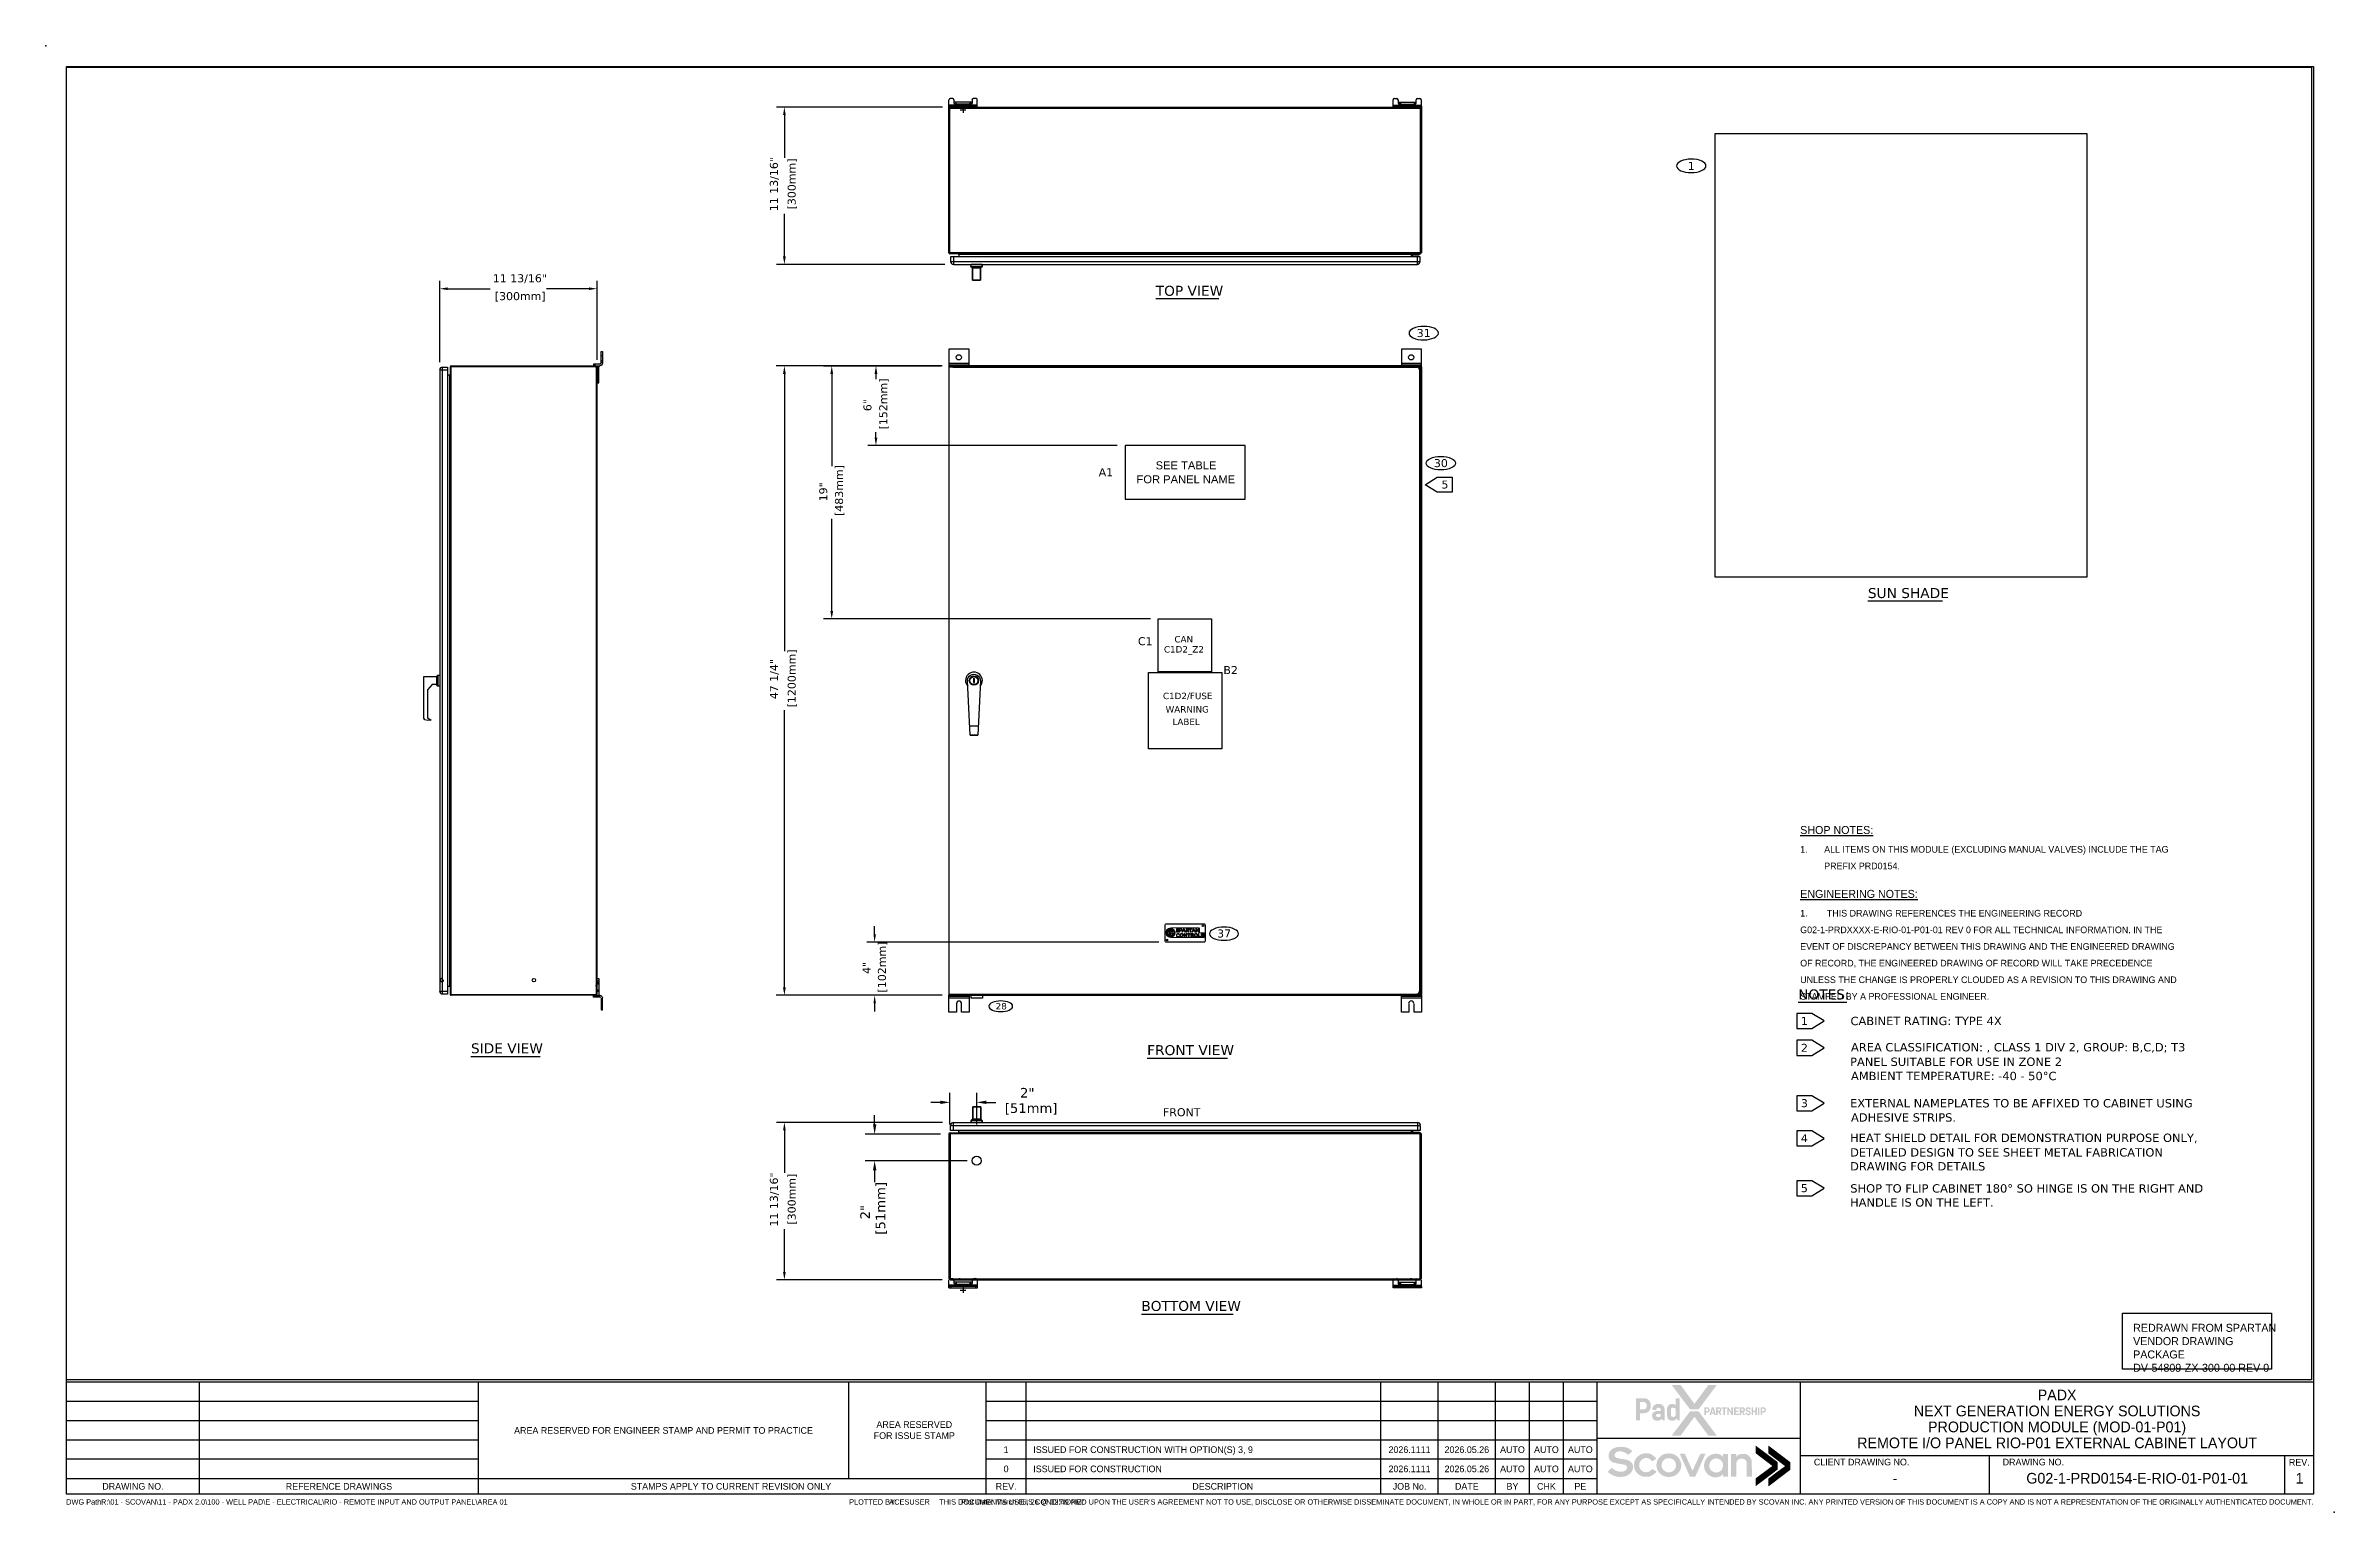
# Paper-space layout 'Layout1' of a CAD drawing. Extents: x -8 to 852, y -7 to 544.
# The model-space entities are those that its viewports show. They can reach past a viewport. Long polylines and large blocks are cut down to what shows.
import ezdxf
from ezdxf.enums import TextEntityAlignment as Align

# ---------------------------------------------------------------- set-up
doc = ezdxf.new("R2010")
doc.units = 0
doc.header["$LTSCALE"] = 10
doc.header["$MEASUREMENT"] = 0
doc.linetypes.add('DASHED', pattern=[0.75, 0.5, -0.25])
doc.layers.get('Defpoints').update_dxf_attribs({"color": 9})
for name, color, linetype in [('ENGINEERING NOTE', 2, 'Continuous'), ('G02-1-PRDXXXX-E-MRIO-01-P01-01$0$ANNOTATION', 7, 'Continuous'), ('G02-1-PRDXXXX-E-MRIO-01-P01-01$0$TITLE', 7, 'Continuous'), ('TEXT-2', 2, 'Continuous'), ('Title Block', 255, 'Continuous'), ('TITLE BLOCK-TEXT', 12, 'Continuous')]:
    doc.layers.add(name, color=color, linetype=linetype)
doc.layers.add('G02-1-PRDXXXX-E-MRIO-01-P01-01$0$View', color=251, linetype='Continuous', plot=False)
doc.layers.add('Vport', color=251, linetype='DASHED', plot=False)
doc.styles.add('G02-1-PRDXXXX-E-MRIO-01-P01-01$0$PDF Swiss721BT-BoldCondensed', font='arial.ttf')
doc.styles.add('G02-1-PRDXXXX-E-MRIO-01-P01-01$0$PDF Verdana', font='verdana.ttf')
doc.styles.add('Scovan Elec', font='')
doc.styles.add('Scovan Standard', font='', dxfattribs={"height": 2.5})
doc.styles.get('Scovan Elec').set_extended_font_data('Franklin Gothic Medium Cond')
doc.styles.get('Scovan Standard').set_extended_font_data('Franklin Gothic Medium Cond')

psp = doc.layouts.get("Layout1")

# ---------------------------------------------------------------- texts
at = {"layer": 'ENGINEERING NOTE', "insert": (651, 227), "char_height": 2.5, "width": 145, "attachment_point": 1, "style": 'Scovan Elec'}
psp.add_mtext('\\pxsm1.5;{\\H1.2x;\\LENGINEERING NOTES:\\P\\pi-3,l3,s*,t3,36;}1.^ITHIS DRAWING REFERENCES THE ENGINEERING RECORD G02-1-PRDXXXX-E-RIO-01-P01-01 REV 0 FOR ALL TECHNICAL INFORMATION{\\H0.99999x;. IN THE EVENT OF DISCREPANCY BETWEEN THIS DRAWING AND THE ENGINEERED DRAWING OF RECORD, THE ENGINEERED DRAWING OF RECORD WILL TAKE PRECEDENCE UNLESS THE CHANGE IS PROPERLY CLOUDED AS A REVISION TO THIS DRAWING AND STAMPED BY A PROFESSIONAL ENGINEER.}', dxfattribs=at)
at = {"layer": 'TEXT-2', "char_height": 3, "attachment_point": 1, "style": 'Scovan Elec'}
for s, width, gutter_width, insert in [('\\pxsm1.5;{\\LSHOP NOTES:\\H0.83333x;\\l\\P\\pi-3,l3,s*,t3;1.^IALL ITEMS ON THIS MODULE (EXCLUDING MANUAL VALVES) INCLUDE THE TAG PREFIX PRD0154.}', 144, 12, (651, 251)), ('REDRAWN FROM SPARTAN VENDOR DRAWING PACKAGE DV-54809-ZX-300-00 REV 0', 57.7375, 12.5, (776, 64))]:
    psp.add_mtext_dynamic_manual_height_columns(s, width=width, gutter_width=gutter_width, heights=[0], dxfattribs=dict(at, insert=insert))

msp = doc.modelspace()

# ---------------------------------------------------------------- blocks, each defined once
blk = doc.blocks.new('SCOVAN-LOGO')
at = {"linetype": 'Continuous'}
h = blk.add_hatch(color=30, dxfattribs=at)
h.dxf.hatch_style = 1
edge = h.paths.add_edge_path()
edge.add_spline(control_points=[(-31.1, 6), (-30.1, 6.9), (-30.1, 6.9), (-31.3, 7.7)], knot_values=[0, 0, 0, 0, 1, 1, 1, 1], degree=3, periodic=0)
edge.add_spline(control_points=[(-31.3, 7.7), (-32.5, 8.5), (-33.7, 8.8), (-35.4, 8.8)], knot_values=[0, 0, 0, 0, 1, 1, 1, 1], degree=3, periodic=0)
edge.add_spline(control_points=[(-35.4, 8.8), (-37.4, 8.8), (-38.7, 8.4), (-39.8, 7.4)], knot_values=[0, 0, 0, 0, 1, 1, 1, 1], degree=3, periodic=0)
edge.add_spline(control_points=[(-39.8, 7.4), (-41.2, 6.2), (-41.4, 4), (-40.3, 2.7)], knot_values=[0, 0, 0, 0, 1, 1, 1, 1], degree=3, periodic=0)
edge.add_spline(control_points=[(-40.3, 2.7), (-39.6, 1.8), (-38.7, 1.5), (-34.8, 0.9)], knot_values=[0, 0, 0, 0, 1, 1, 1, 1], degree=3, periodic=0)
edge.add_spline(control_points=[(-34.8, 0.9), (-33, 0.6), (-32.3, 0), (-32.6, -0.9)], knot_values=[0, 0, 0, 0, 1, 1, 1, 1], degree=3, periodic=0)
edge.add_spline(control_points=[(-32.6, -0.9), (-32.9, -1.9), (-34, -2.5), (-35.5, -2.5)], knot_values=[0, 0, 0, 0, 1, 1, 1, 1], degree=3, periodic=0)
edge.add_spline(control_points=[(-35.5, -2.5), (-36.9, -2.5), (-38.1, -2), (-39.1, -1.1)], knot_values=[0, 0, 0, 0, 1, 1, 1, 1], degree=3, periodic=0)
edge.add_line((-39.1, -1.1), (-39.5, -0.7))
edge.add_line((-39.5, -0.7), (-40.5, -1.6))
edge.add_line((-40.5, -1.6), (-41.4, -2.5))
edge.add_line((-41.4, -2.5), (-41, -2.9))
edge.add_spline(control_points=[(-41, -2.9), (-40.2, -3.6), (-38.9, -4.3), (-37.9, -4.6)], knot_values=[0, 0, 0, 0, 1, 1, 1, 1], degree=3, periodic=0)
edge.add_spline(control_points=[(-37.9, -4.6), (-36.8, -4.9), (-35, -4.9), (-33.8, -4.7)], knot_values=[0, 0, 0, 0, 1, 1, 1, 1], degree=3, periodic=0)
edge.add_spline(control_points=[(-33.8, -4.7), (-32.3, -4.3), (-31, -3.4), (-30.4, -2.3)], knot_values=[0, 0, 0, 0, 1, 1, 1, 1], degree=3, periodic=0)
edge.add_spline(control_points=[(-30.4, -2.3), (-29.5, -0.6), (-29.9, 1.4), (-31.3, 2.3)], knot_values=[0, 0, 0, 0, 1, 1, 1, 1], degree=3, periodic=0)
edge.add_spline(control_points=[(-31.3, 2.3), (-32, 2.8), (-33, 3.1), (-34.8, 3.3)], knot_values=[0, 0, 0, 0, 1, 1, 1, 1], degree=3, periodic=0)
edge.add_spline(control_points=[(-34.8, 3.3), (-36.9, 3.6), (-37.3, 3.7), (-37.8, 4.1)], knot_values=[0, 0, 0, 0, 1, 1, 1, 1], degree=3, periodic=0)
edge.add_spline(control_points=[(-37.8, 4.1), (-38.6, 4.6), (-38.5, 5.7), (-37.6, 6.3)], knot_values=[0, 0, 0, 0, 1, 1, 1, 1], degree=3, periodic=0)
edge.add_spline(control_points=[(-37.6, 6.3), (-36.3, 7.1), (-34.1, 6.8), (-32.6, 5.6)], knot_values=[0, 0, 0, 0, 1, 1, 1, 1], degree=3, periodic=0)
edge.add_spline(control_points=[(-32.6, 5.6), (-32.4, 5.4), (-32.1, 5.2), (-32.1, 5.2)], knot_values=[0, 0, 0, 0, 1, 1, 1, 1], degree=3, periodic=0)
edge.add_spline(control_points=[(-32.1, 5.2), (-32, 5.2), (-31.6, 5.6), (-31.1, 6)], knot_values=[0, 0, 0, 0, 1, 1, 1, 1], degree=3, periodic=0)
edge = h.paths.add_edge_path()
edge.add_spline(control_points=[(-26.3, 2.6), (-25.8, 3.3), (-25.1, 3.6), (-24.1, 3.7)], knot_values=[0, 0, 0, 0, 1, 1, 1, 1], degree=3, periodic=0)
edge.add_spline(control_points=[(-24.1, 3.7), (-23.1, 3.7), (-22.5, 3.5), (-21.8, 2.8)], knot_values=[0, 0, 0, 0, 1, 1, 1, 1], degree=3, periodic=0)
edge.add_spline(control_points=[(-21.8, 2.8), (-21.5, 2.5), (-21.2, 2.3), (-21.2, 2.3)], knot_values=[0, 0, 0, 0, 1, 1, 1, 1], degree=3, periodic=0)
edge.add_spline(control_points=[(-21.2, 2.3), (-21.1, 2.3), (-20.7, 2.5), (-20.2, 2.8)], knot_values=[0, 0, 0, 0, 1, 1, 1, 1], degree=3, periodic=0)
edge.add_spline(control_points=[(-20.2, 2.8), (-19.5, 3.3), (-19.3, 3.4), (-19.4, 3.6)], knot_values=[0, 0, 0, 0, 1, 1, 1, 1], degree=3, periodic=0)
edge.add_spline(control_points=[(-19.4, 3.6), (-19.7, 4), (-20.9, 5), (-21.6, 5.4)], knot_values=[0, 0, 0, 0, 1, 1, 1, 1], degree=3, periodic=0)
edge.add_spline(control_points=[(-21.6, 5.4), (-23.1, 6.1), (-25.4, 6), (-26.8, 5.1)], knot_values=[0, 0, 0, 0, 1, 1, 1, 1], degree=3, periodic=0)
edge.add_spline(control_points=[(-26.8, 5.1), (-27.6, 4.7), (-28.6, 3.7), (-28.9, 3)], knot_values=[0, 0, 0, 0, 1, 1, 1, 1], degree=3, periodic=0)
edge.add_spline(control_points=[(-28.9, 3), (-30, 0.9), (-29.6, -1.6), (-27.9, -3.3)], knot_values=[0, 0, 0, 0, 1, 1, 1, 1], degree=3, periodic=0)
edge.add_spline(control_points=[(-27.9, -3.3), (-27.3, -3.9), (-26.3, -4.5), (-25.5, -4.7)], knot_values=[0, 0, 0, 0, 1, 1, 1, 1], degree=3, periodic=0)
edge.add_spline(control_points=[(-25.5, -4.7), (-25.3, -4.8), (-24.5, -4.8), (-23.8, -4.8)], knot_values=[0, 0, 0, 0, 1, 1, 1, 1], degree=3, periodic=0)
edge.add_spline(control_points=[(-23.8, -4.8), (-22.5, -4.8), (-22.4, -4.8), (-21.5, -4.3)], knot_values=[0, 0, 0, 0, 1, 1, 1, 1], degree=3, periodic=0)
edge.add_spline(control_points=[(-21.5, -4.3), (-20.7, -3.9), (-19.3, -2.8), (-19.3, -2.5)], knot_values=[0, 0, 0, 0, 1, 1, 1, 1], degree=3, periodic=0)
edge.add_spline(control_points=[(-19.3, -2.5), (-19.3, -2.4), (-19.7, -2.1), (-20.3, -1.8)], knot_values=[0, 0, 0, 0, 1, 1, 1, 1], degree=3, periodic=0)
edge.add_line((-20.3, -1.8), (-21.2, -1.3))
edge.add_line((-21.2, -1.3), (-21.7, -1.8))
edge.add_spline(control_points=[(-21.7, -1.8), (-22.6, -2.7), (-24, -3), (-25.2, -2.5)], knot_values=[0, 0, 0, 0, 1, 1, 1, 1], degree=3, periodic=0)
edge.add_spline(control_points=[(-25.2, -2.5), (-27.2, -1.6), (-27.8, 0.9), (-26.3, 2.6)], knot_values=[0, 0, 0, 0, 1, 1, 1, 1], degree=3, periodic=0)
edge = h.paths.add_edge_path()
edge.add_spline(control_points=[(-9.5, 4.1), (-10.6, 5.3), (-11.9, 5.8), (-13.7, 5.8)], knot_values=[0, 0, 0, 0, 1, 1, 1, 1], degree=3, periodic=0)
edge.add_spline(control_points=[(-13.7, 5.8), (-15.5, 5.8), (-16.8, 5.3), (-17.9, 4.1)], knot_values=[0, 0, 0, 0, 1, 1, 1, 1], degree=3, periodic=0)
edge.add_spline(control_points=[(-17.9, 4.1), (-19.1, 2.7), (-19.6, 0.9), (-19.1, -0.9)], knot_values=[0, 0, 0, 0, 1, 1, 1, 1], degree=3, periodic=0)
edge.add_spline(control_points=[(-19.1, -0.9), (-18.9, -1.8), (-18.5, -2.4), (-17.8, -3.2)], knot_values=[0, 0, 0, 0, 1, 1, 1, 1], degree=3, periodic=0)
edge.add_spline(control_points=[(-17.8, -3.2), (-17.1, -3.9), (-16.5, -4.3), (-15.5, -4.6)], knot_values=[0, 0, 0, 0, 1, 1, 1, 1], degree=3, periodic=0)
edge.add_spline(control_points=[(-15.5, -4.6), (-14.1, -5.1), (-11.9, -4.9), (-10.6, -4.1)], knot_values=[0, 0, 0, 0, 1, 1, 1, 1], degree=3, periodic=0)
edge.add_spline(control_points=[(-10.6, -4.1), (-10, -3.7), (-9, -2.7), (-8.6, -2)], knot_values=[0, 0, 0, 0, 1, 1, 1, 1], degree=3, periodic=0)
edge.add_spline(control_points=[(-8.6, -2), (-7.6, 0), (-7.9, 2.4), (-9.5, 4.1)], knot_values=[0, 0, 0, 0, 1, 1, 1, 1], degree=3, periodic=0)
edge = h.paths.add_edge_path(flags=16)
edge.add_spline(control_points=[(-16.2, -1.6), (-17.6, 0), (-16.9, 2.8), (-14.8, 3.5)], knot_values=[0, 0, 0, 0, 1, 1, 1, 1], degree=3, periodic=0)
edge.add_spline(control_points=[(-14.8, 3.5), (-13.2, 4), (-11.5, 3.4), (-10.8, 2)], knot_values=[0, 0, 0, 0, 1, 1, 1, 1], degree=3, periodic=0)
edge.add_spline(control_points=[(-10.8, 2), (-10, 0.3), (-10.6, -1.8), (-12.3, -2.5)], knot_values=[0, 0, 0, 0, 1, 1, 1, 1], degree=3, periodic=0)
edge.add_spline(control_points=[(-12.3, -2.5), (-13.7, -3.1), (-15.2, -2.8), (-16.2, -1.6)], knot_values=[0, 0, 0, 0, 1, 1, 1, 1], degree=3, periodic=0)
edge = h.paths.add_edge_path()
edge.add_spline(control_points=[(-4.6, 1.6), (-5.5, 3.7), (-6.3, 5.5), (-6.4, 5.6)], knot_values=[0, 0, 0, 0, 1, 1, 1, 1], degree=3, periodic=0)
edge.add_spline(control_points=[(-6.4, 5.6), (-6.4, 5.7), (-6.8, 5.7), (-7.6, 5.7)], knot_values=[0, 0, 0, 0, 1, 1, 1, 1], degree=3, periodic=0)
edge.add_line((-7.6, 5.7), (-8.7, 5.6))
edge.add_line((-8.7, 5.6), (-6.4, 0.5))
edge.add_line((-6.4, 0.5), (-6.4, 0.5))
edge.add_line((-6.4, 0.5), (-4.1, -4.7))
edge.add_line((-4.1, -4.7), (-2.9, -4.7))
edge.add_line((-2.9, -4.7), (-1.7, -4.7))
edge.add_line((-1.7, -4.7), (0.3, -0.4))
edge.add_spline(control_points=[(0.3, -0.4), (1.3, 2), (2.4, 4.4), (2.6, 4.8)], knot_values=[0, 0, 0, 0, 1, 1, 1, 1], degree=3, periodic=0)
edge.add_line((2.6, 4.8), (3, 5.7))
edge.add_line((3, 5.7), (1.8, 5.7))
edge.add_line((1.8, 5.7), (0.6, 5.6))
edge.add_line((0.6, 5.6), (-1, 2.1))
edge.add_spline(control_points=[(-1, 2.1), (-1.9, 0.1), (-2.7, -1.6), (-2.7, -1.8)], knot_values=[0, 0, 0, 0, 1, 1, 1, 1], degree=3, periodic=0)
edge.add_spline(control_points=[(-2.7, -1.8), (-2.9, -2.1), (-3, -2), (-4.6, 1.6)], knot_values=[0, 0, 0, 0, 1, 1, 1, 1], degree=3, periodic=0)
edge = h.paths.add_edge_path()
edge.add_line((13.2, 5.5), (12.1, 5.5))
edge.add_line((12.1, 5.5), (10.9, 5.5))
edge.add_line((10.9, 5.5), (10.9, 4.9))
edge.add_line((10.9, 4.9), (10.9, 4.2))
edge.add_line((10.9, 4.2), (10.5, 4.7))
edge.add_spline(control_points=[(10.5, 4.7), (9.6, 5.6), (7.9, 5.9), (6.3, 5.5)], knot_values=[0, 0, 0, 0, 1, 1, 1, 1], degree=3, periodic=0)
edge.add_spline(control_points=[(6.3, 5.5), (3.6, 4.8), (1.8, 1.9), (2.4, -0.9)], knot_values=[0, 0, 0, 0, 1, 1, 1, 1], degree=3, periodic=0)
edge.add_spline(control_points=[(2.4, -0.9), (2.9, -2.9), (4.6, -4.6), (6.6, -5)], knot_values=[0, 0, 0, 0, 1, 1, 1, 1], degree=3, periodic=0)
edge.add_spline(control_points=[(6.6, -5), (7.5, -5.1), (7.6, -5.1), (8.4, -5)], knot_values=[0, 0, 0, 0, 1, 1, 1, 1], degree=3, periodic=0)
edge.add_spline(control_points=[(8.4, -5), (9.2, -4.8), (10, -4.4), (10.6, -3.9)], knot_values=[0, 0, 0, 0, 1, 1, 1, 1], degree=3, periodic=0)
edge.add_line((10.6, -3.9), (10.9, -3.6))
edge.add_line((10.9, -3.6), (10.9, -4.2))
edge.add_line((10.9, -4.2), (10.9, -4.7))
edge.add_line((10.9, -4.7), (12.1, -4.7))
edge.add_line((12.1, -4.7), (13.2, -4.7))
edge.add_line((13.2, -4.7), (13.2, 0.4))
edge.add_line((13.2, 0.4), (13.2, 5.5))
edge = h.paths.add_edge_path(flags=16)
edge.add_spline(control_points=[(5.1, 1.9), (6.1, 3.8), (8.7, 4.1), (10.1, 2.5)], knot_values=[0, 0, 0, 0, 1, 1, 1, 1], degree=3, periodic=0)
edge.add_spline(control_points=[(10.1, 2.5), (10.8, 1.8), (11, 1.2), (10.9, 0.2)], knot_values=[0, 0, 0, 0, 1, 1, 1, 1], degree=3, periodic=0)
edge.add_spline(control_points=[(10.9, 0.2), (10.8, -1.1), (10.2, -2.1), (9.1, -2.6)], knot_values=[0, 0, 0, 0, 1, 1, 1, 1], degree=3, periodic=0)
edge.add_spline(control_points=[(9.1, -2.6), (6.3, -3.8), (3.6, -0.8), (5.1, 1.9)], knot_values=[0, 0, 0, 0, 1, 1, 1, 1], degree=3, periodic=0)
edge = h.paths.add_edge_path()
edge.add_spline(control_points=[(17.2, 2.2), (17.6, 3), (18.4, 3.5), (19.5, 3.4)], knot_values=[0, 0, 0, 0, 1, 1, 1, 1], degree=3, periodic=0)
edge.add_spline(control_points=[(19.5, 3.4), (20.1, 3.4), (20.9, 3.1), (21.2, 2.8)], knot_values=[0, 0, 0, 0, 1, 1, 1, 1], degree=3, periodic=0)
edge.add_spline(control_points=[(21.2, 2.8), (21.7, 2.2), (21.7, 1.8), (21.7, -1.6)], knot_values=[0, 0, 0, 0, 1, 1, 1, 1], degree=3, periodic=0)
edge.add_line((21.7, -1.6), (21.7, -4.7))
edge.add_line((21.7, -4.7), (22.9, -4.7))
edge.add_line((22.9, -4.7), (24, -4.7))
edge.add_line((24, -4.7), (24, -1))
edge.add_line((24, -1), (23.9, 2.7))
edge.add_line((23.9, 2.7), (23.6, 3.4))
edge.add_spline(control_points=[(23.6, 3.4), (23.2, 4.2), (22.5, 5), (21.7, 5.4)], knot_values=[0, 0, 0, 0, 1, 1, 1, 1], degree=3, periodic=0)
edge.add_spline(control_points=[(21.7, 5.4), (21.2, 5.6), (20.9, 5.6), (20, 5.6)], knot_values=[0, 0, 0, 0, 1, 1, 1, 1], degree=3, periodic=0)
edge.add_spline(control_points=[(20, 5.6), (18.8, 5.6), (18.1, 5.4), (17.3, 4.7)], knot_values=[0, 0, 0, 0, 1, 1, 1, 1], degree=3, periodic=0)
edge.add_line((17.3, 4.7), (16.9, 4.2))
edge.add_line((16.9, 4.2), (16.9, 4.9))
edge.add_line((16.9, 4.9), (16.9, 5.5))
edge.add_line((16.9, 5.5), (15.8, 5.5))
edge.add_line((15.8, 5.5), (14.6, 5.5))
edge.add_line((14.6, 5.5), (14.6, 0.4))
edge.add_line((14.6, 0.4), (14.6, 0.4))
edge.add_line((14.6, 0.4), (14.6, -4.7))
edge.add_line((14.6, -4.7), (15.7, -4.7))
edge.add_line((15.7, -4.7), (16.9, -4.7))
edge.add_line((16.9, -4.7), (16.9, -1.6))
edge.add_spline(control_points=[(16.9, -1.6), (16.9, 1.4), (17, 1.6), (17.2, 2.2)], knot_values=[0, 0, 0, 0, 1, 1, 1, 1], degree=3, periodic=0)
h = blk.add_hatch(color=89, dxfattribs=at)
h.dxf.hatch_style = 1
h.paths.add_polyline_path([(25.7, 5.9), (29.5, 3), (33.3, 0.1), (35.7, 1.9), (25.7, 9.4)])
h = blk.add_hatch(color=85, dxfattribs=at)
h.dxf.hatch_style = 1
h.paths.add_polyline_path([(29.5, -2.7), (25.7, -5.5), (25.7, -9.1), (35.7, -1.5), (35.7, 0.2), (35.7, 1.9)])
h = blk.add_hatch(color=89, dxfattribs=at)
h.dxf.hatch_style = 1
h.paths.add_polyline_path([(31.5, 5.8), (35.3, 2.9), (39.1, 0), (41.5, 1.8), (31.5, 9.4)])
h = blk.add_hatch(color=85, dxfattribs=at)
h.dxf.hatch_style = 1
h.paths.add_polyline_path([(35.3, -2.7), (31.5, -5.6), (31.5, -9.2), (41.5, -1.6), (41.5, 0.1), (41.5, 1.8)])
blk = doc.blocks.new('TB-CLOGO')
at = {"linetype": 'Continuous'}
h = blk.add_hatch(color=249, dxfattribs=at)
h.dxf.hatch_style = 1
edge = h.paths.add_edge_path()
edge.add_spline(control_points=[(-0.17, -0.33), (-1.73, -2.48), (-1.72, -2.48), (-1.72, -2.48)], knot_values=[0, 0, 0, 0, 1, 1, 1, 1], degree=3, periodic=0)
edge.add_spline(control_points=[(-1.72, -2.48), (-1.71, -2.48), (-0.52, -4.07), (0.93, -6.01)], knot_values=[0, 0, 0, 0, 1, 1, 1, 1], degree=3, periodic=0)
edge.add_line((0.93, -6.01), (3.55, -9.55))
edge.add_line((3.55, -9.55), (5.14, -9.55))
edge.add_line((5.14, -9.55), (6.72, -9.55))
edge.add_line((6.72, -9.55), (6.31, -9.01))
edge.add_spline(control_points=[(6.31, -9.01), (6.09, -8.71), (4.54, -6.63), (2.87, -4.4)], knot_values=[0, 0, 0, 0, 1, 1, 1, 1], degree=3, periodic=0)
edge.add_line((2.87, -4.4), (-0.17, -0.33))
edge = h.paths.add_edge_path()
edge.add_line((-1.71, 2.42), (-4.3, 5.97))
edge.add_line((-4.3, 5.97), (-6.88, 9.52))
edge.add_line((-6.88, 9.52), (-8.57, 9.52))
edge.add_spline(control_points=[(-8.57, 9.52), (-9.61, 9.52), (-10.25, 9.51), (-10.24, 9.5)], knot_values=[0, 0, 0, 0, 1, 1, 1, 1], degree=3, periodic=0)
edge.add_spline(control_points=[(-10.24, 9.5), (-10.24, 9.48), (-8.67, 7.41), (-6.76, 4.89)], knot_values=[0, 0, 0, 0, 1, 1, 1, 1], degree=3, periodic=0)
edge.add_line((-6.76, 4.89), (-3.29, 0.3))
edge.add_line((-3.29, 0.3), (-1.73, 0.3))
edge.add_line((-1.73, 0.3), (-0.18, 0.3))
edge.add_line((-0.18, 0.3), (-1.71, 2.42))
edge = h.paths.add_edge_path()
edge.add_spline(control_points=[(-18.22, 2.74), (-18.41, 3.42), (-18.83, 3.95), (-19.43, 4.26)], knot_values=[0, 0, 0, 0, 1, 1, 1, 1], degree=3, periodic=0)
edge.add_spline(control_points=[(-19.43, 4.26), (-19.65, 4.37), (-19.84, 4.44), (-20.1, 4.49)], knot_values=[0, 0, 0, 0, 1, 1, 1, 1], degree=3, periodic=0)
edge.add_spline(control_points=[(-20.1, 4.49), (-20.25, 4.52), (-20.51, 4.53), (-21.97, 4.54)], knot_values=[0, 0, 0, 0, 1, 1, 1, 1], degree=3, periodic=0)
edge.add_line((-21.97, 4.54), (-23.68, 4.55))
edge.add_line((-23.68, 4.55), (-23.68, 0.37))
edge.add_line((-23.68, 0.37), (-23.68, -3.8))
edge.add_line((-23.68, -3.8), (-22.93, -3.8))
edge.add_line((-22.93, -3.8), (-22.17, -3.8))
edge.add_line((-22.17, -3.8), (-22.17, -2.44))
edge.add_line((-22.17, -2.44), (-22.17, -1.09))
edge.add_line((-22.17, -1.09), (-21.32, -1.09))
edge.add_spline(control_points=[(-21.32, -1.09), (-20.42, -1.09), (-20.18, -1.07), (-19.87, -0.98)], knot_values=[0, 0, 0, 0, 1, 1, 1, 1], degree=3, periodic=0)
edge.add_spline(control_points=[(-19.87, -0.98), (-19.05, -0.74), (-18.45, -0.13), (-18.22, 0.72)], knot_values=[0, 0, 0, 0, 1, 1, 1, 1], degree=3, periodic=0)
edge.add_spline(control_points=[(-18.22, 0.72), (-18.17, 0.9), (-18.17, 0.94), (-18.17, 1.73)], knot_values=[0, 0, 0, 0, 1, 1, 1, 1], degree=3, periodic=0)
edge.add_spline(control_points=[(-18.17, 1.73), (-18.17, 2.51), (-18.17, 2.56), (-18.22, 2.74)], knot_values=[0, 0, 0, 0, 1, 1, 1, 1], degree=3, periodic=0)
edge = h.paths.add_edge_path(flags=16)
edge.add_line((-22.17, 3.09), (-21.28, 3.08))
edge.add_spline(control_points=[(-21.28, 3.08), (-20.4, 3.07), (-20.38, 3.07), (-20.25, 3.02)], knot_values=[0, 0, 0, 0, 1, 1, 1, 1], degree=3, periodic=0)
edge.add_spline(control_points=[(-20.25, 3.02), (-19.98, 2.91), (-19.74, 2.62), (-19.69, 2.31)], knot_values=[0, 0, 0, 0, 1, 1, 1, 1], degree=3, periodic=0)
edge.add_spline(control_points=[(-19.69, 2.31), (-19.66, 2.15), (-19.66, 1.3), (-19.69, 1.14)], knot_values=[0, 0, 0, 0, 1, 1, 1, 1], degree=3, periodic=0)
edge.add_spline(control_points=[(-19.69, 1.14), (-19.74, 0.83), (-19.93, 0.59), (-20.21, 0.46)], knot_values=[0, 0, 0, 0, 1, 1, 1, 1], degree=3, periodic=0)
edge.add_line((-20.21, 0.46), (-20.36, 0.38))
edge.add_line((-20.36, 0.38), (-21.27, 0.38))
edge.add_line((-21.27, 0.38), (-22.17, 0.37))
edge.add_line((-22.17, 0.37), (-22.17, 1.73))
edge.add_line((-22.17, 1.73), (-22.17, 3.09))
edge = h.paths.add_edge_path()
edge.add_spline(control_points=[(-12.89, 0.54), (-13, 1.42), (-13.6, 2.1), (-14.48, 2.32)], knot_values=[0, 0, 0, 0, 1, 1, 1, 1], degree=3, periodic=0)
edge.add_spline(control_points=[(-14.48, 2.32), (-14.9, 2.43), (-15.58, 2.42), (-16, 2.31)], knot_values=[0, 0, 0, 0, 1, 1, 1, 1], degree=3, periodic=0)
edge.add_spline(control_points=[(-16, 2.31), (-16.75, 2.1), (-17.33, 1.49), (-17.49, 0.73)], knot_values=[0, 0, 0, 0, 1, 1, 1, 1], degree=3, periodic=0)
edge.add_spline(control_points=[(-17.49, 0.73), (-17.52, 0.59), (-17.54, 0.24), (-17.51, 0.24)], knot_values=[0, 0, 0, 0, 1, 1, 1, 1], degree=3, periodic=0)
edge.add_spline(control_points=[(-17.51, 0.24), (-17.51, 0.24), (-17.2, 0.21), (-16.81, 0.17)], knot_values=[0, 0, 0, 0, 1, 1, 1, 1], degree=3, periodic=0)
edge.add_spline(control_points=[(-16.81, 0.17), (-16.43, 0.13), (-16.1, 0.1), (-16.08, 0.1)], knot_values=[0, 0, 0, 0, 1, 1, 1, 1], degree=3, periodic=0)
edge.add_spline(control_points=[(-16.08, 0.1), (-16.04, 0.1), (-16.04, 0.12), (-16.04, 0.28)], knot_values=[0, 0, 0, 0, 1, 1, 1, 1], degree=3, periodic=0)
edge.add_spline(control_points=[(-16.04, 0.28), (-16.04, 0.39), (-16.03, 0.5), (-16.01, 0.54)], knot_values=[0, 0, 0, 0, 1, 1, 1, 1], degree=3, periodic=0)
edge.add_spline(control_points=[(-16.01, 0.54), (-15.96, 0.66), (-15.82, 0.8), (-15.69, 0.87)], knot_values=[0, 0, 0, 0, 1, 1, 1, 1], degree=3, periodic=0)
edge.add_spline(control_points=[(-15.69, 0.87), (-15.58, 0.92), (-15.54, 0.93), (-15.26, 0.94)], knot_values=[0, 0, 0, 0, 1, 1, 1, 1], degree=3, periodic=0)
edge.add_spline(control_points=[(-15.26, 0.94), (-14.86, 0.95), (-14.74, 0.92), (-14.57, 0.76)], knot_values=[0, 0, 0, 0, 1, 1, 1, 1], degree=3, periodic=0)
edge.add_spline(control_points=[(-14.57, 0.76), (-14.39, 0.59), (-14.37, 0.52), (-14.36, 0.08)], knot_values=[0, 0, 0, 0, 1, 1, 1, 1], degree=3, periodic=0)
edge.add_line((-14.36, 0.08), (-14.35, -0.28))
edge.add_line((-14.35, -0.28), (-15.2, -0.29))
edge.add_spline(control_points=[(-15.2, -0.29), (-16.03, -0.3), (-16.06, -0.3), (-16.27, -0.36)], knot_values=[0, 0, 0, 0, 1, 1, 1, 1], degree=3, periodic=0)
edge.add_spline(control_points=[(-16.27, -0.36), (-16.84, -0.52), (-17.21, -0.8), (-17.42, -1.23)], knot_values=[0, 0, 0, 0, 1, 1, 1, 1], degree=3, periodic=0)
edge.add_spline(control_points=[(-17.42, -1.23), (-17.55, -1.5), (-17.59, -1.71), (-17.59, -2.09)], knot_values=[0, 0, 0, 0, 1, 1, 1, 1], degree=3, periodic=0)
edge.add_spline(control_points=[(-17.59, -2.09), (-17.59, -2.53), (-17.52, -2.81), (-17.35, -3.1)], knot_values=[0, 0, 0, 0, 1, 1, 1, 1], degree=3, periodic=0)
edge.add_spline(control_points=[(-17.35, -3.1), (-17.11, -3.48), (-16.65, -3.78), (-16.11, -3.88)], knot_values=[0, 0, 0, 0, 1, 1, 1, 1], degree=3, periodic=0)
edge.add_spline(control_points=[(-16.11, -3.88), (-15.86, -3.93), (-15.24, -3.91), (-15.02, -3.85)], knot_values=[0, 0, 0, 0, 1, 1, 1, 1], degree=3, periodic=0)
edge.add_spline(control_points=[(-15.02, -3.85), (-14.64, -3.74), (-14.35, -3.58), (-14.12, -3.32)], knot_values=[0, 0, 0, 0, 1, 1, 1, 1], degree=3, periodic=0)
edge.add_line((-14.12, -3.32), (-13.97, -3.17))
edge.add_line((-13.97, -3.17), (-13.77, -3.48))
edge.add_line((-13.77, -3.48), (-13.57, -3.8))
edge.add_line((-13.57, -3.8), (-13.22, -3.8))
edge.add_line((-13.22, -3.8), (-12.87, -3.8))
edge.add_line((-12.87, -3.8), (-12.87, -1.73))
edge.add_spline(control_points=[(-12.87, -1.73), (-12.87, -0.37), (-12.88, 0.41), (-12.89, 0.54)], knot_values=[0, 0, 0, 0, 1, 1, 1, 1], degree=3, periodic=0)
edge = h.paths.add_edge_path(flags=16)
edge.add_spline(control_points=[(-15.77, -1.44), (-15.67, -1.4), (-15.62, -1.39), (-15, -1.39)], knot_values=[0, 0, 0, 0, 1, 1, 1, 1], degree=3, periodic=0)
edge.add_line((-15, -1.39), (-14.35, -1.38))
edge.add_line((-14.35, -1.38), (-14.36, -1.74))
edge.add_spline(control_points=[(-14.36, -1.74), (-14.36, -2.09), (-14.37, -2.11), (-14.43, -2.23)], knot_values=[0, 0, 0, 0, 1, 1, 1, 1], degree=3, periodic=0)
edge.add_spline(control_points=[(-14.43, -2.23), (-14.51, -2.37), (-14.66, -2.49), (-14.8, -2.52)], knot_values=[0, 0, 0, 0, 1, 1, 1, 1], degree=3, periodic=0)
edge.add_spline(control_points=[(-14.8, -2.52), (-14.89, -2.54), (-15.52, -2.55), (-15.65, -2.53)], knot_values=[0, 0, 0, 0, 1, 1, 1, 1], degree=3, periodic=0)
edge.add_spline(control_points=[(-15.65, -2.53), (-15.77, -2.51), (-15.95, -2.38), (-16.03, -2.26)], knot_values=[0, 0, 0, 0, 1, 1, 1, 1], degree=3, periodic=0)
edge.add_spline(control_points=[(-16.03, -2.26), (-16.09, -2.16), (-16.1, -2.13), (-16.1, -1.97)], knot_values=[0, 0, 0, 0, 1, 1, 1, 1], degree=3, periodic=0)
edge.add_spline(control_points=[(-16.1, -1.97), (-16.1, -1.76), (-16.07, -1.69), (-15.94, -1.56)], knot_values=[0, 0, 0, 0, 1, 1, 1, 1], degree=3, periodic=0)
edge.add_spline(control_points=[(-15.94, -1.56), (-15.9, -1.52), (-15.82, -1.47), (-15.77, -1.44)], knot_values=[0, 0, 0, 0, 1, 1, 1, 1], degree=3, periodic=0)
edge = h.paths.add_edge_path()
edge.add_line((-7.29, 0.37), (-7.29, 4.53))
edge.add_line((-7.29, 4.53), (-8.03, 4.54))
edge.add_line((-8.03, 4.54), (-8.76, 4.55))
edge.add_line((-8.76, 4.55), (-8.77, 3.27))
edge.add_line((-8.77, 3.27), (-8.78, 1.99))
edge.add_line((-8.78, 1.99), (-8.86, 2.05))
edge.add_spline(control_points=[(-8.86, 2.05), (-8.99, 2.15), (-9.29, 2.29), (-9.47, 2.34)], knot_values=[0, 0, 0, 0, 1, 1, 1, 1], degree=3, periodic=0)
edge.add_spline(control_points=[(-9.47, 2.34), (-9.71, 2.4), (-9.97, 2.41), (-10.25, 2.38)], knot_values=[0, 0, 0, 0, 1, 1, 1, 1], degree=3, periodic=0)
edge.add_spline(control_points=[(-10.25, 2.38), (-11.19, 2.27), (-11.75, 1.76), (-11.96, 0.84)], knot_values=[0, 0, 0, 0, 1, 1, 1, 1], degree=3, periodic=0)
edge.add_spline(control_points=[(-11.96, 0.84), (-12.01, 0.65), (-12.01, 0.54), (-12.02, -0.59)], knot_values=[0, 0, 0, 0, 1, 1, 1, 1], degree=3, periodic=0)
edge.add_spline(control_points=[(-12.02, -0.59), (-12.03, -1.38), (-12.02, -1.89), (-12, -2.04)], knot_values=[0, 0, 0, 0, 1, 1, 1, 1], degree=3, periodic=0)
edge.add_spline(control_points=[(-12, -2.04), (-11.9, -3.09), (-11.36, -3.71), (-10.44, -3.88)], knot_values=[0, 0, 0, 0, 1, 1, 1, 1], degree=3, periodic=0)
edge.add_spline(control_points=[(-10.44, -3.88), (-10.19, -3.92), (-9.76, -3.92), (-9.54, -3.88)], knot_values=[0, 0, 0, 0, 1, 1, 1, 1], degree=3, periodic=0)
edge.add_spline(control_points=[(-9.54, -3.88), (-9.18, -3.8), (-8.85, -3.62), (-8.58, -3.32)], knot_values=[0, 0, 0, 0, 1, 1, 1, 1], degree=3, periodic=0)
edge.add_line((-8.58, -3.32), (-8.41, -3.14))
edge.add_line((-8.41, -3.14), (-8.19, -3.47))
edge.add_line((-8.19, -3.47), (-7.98, -3.8))
edge.add_line((-7.98, -3.8), (-7.63, -3.8))
edge.add_line((-7.63, -3.8), (-7.28, -3.8))
edge.add_line((-7.28, -3.8), (-7.29, 0.37))
edge = h.paths.add_edge_path(flags=16)
edge.add_line((-10.53, 0.43), (-10.48, 0.55))
edge.add_spline(control_points=[(-10.48, 0.55), (-10.41, 0.7), (-10.24, 0.86), (-10.09, 0.91)], knot_values=[0, 0, 0, 0, 1, 1, 1, 1], degree=3, periodic=0)
edge.add_spline(control_points=[(-10.09, 0.91), (-9.99, 0.94), (-9.9, 0.95), (-9.6, 0.94)], knot_values=[0, 0, 0, 0, 1, 1, 1, 1], degree=3, periodic=0)
edge.add_spline(control_points=[(-9.6, 0.94), (-9.18, 0.93), (-9.12, 0.91), (-8.95, 0.73)], knot_values=[0, 0, 0, 0, 1, 1, 1, 1], degree=3, periodic=0)
edge.add_spline(control_points=[(-8.95, 0.73), (-8.77, 0.53), (-8.78, 0.6), (-8.78, -0.76)], knot_values=[0, 0, 0, 0, 1, 1, 1, 1], degree=3, periodic=0)
edge.add_line((-8.78, -0.76), (-8.78, -1.96))
edge.add_line((-8.78, -1.96), (-8.84, -2.09))
edge.add_spline(control_points=[(-8.84, -2.09), (-8.91, -2.24), (-9.02, -2.35), (-9.17, -2.42)], knot_values=[0, 0, 0, 0, 1, 1, 1, 1], degree=3, periodic=0)
edge.add_spline(control_points=[(-9.17, -2.42), (-9.26, -2.46), (-9.33, -2.47), (-9.61, -2.47)], knot_values=[0, 0, 0, 0, 1, 1, 1, 1], degree=3, periodic=0)
edge.add_spline(control_points=[(-9.61, -2.47), (-10.08, -2.48), (-10.26, -2.42), (-10.42, -2.17)], knot_values=[0, 0, 0, 0, 1, 1, 1, 1], degree=3, periodic=0)
edge.add_spline(control_points=[(-10.42, -2.17), (-10.54, -2), (-10.55, -1.93), (-10.54, -0.7)], knot_values=[0, 0, 0, 0, 1, 1, 1, 1], degree=3, periodic=0)
edge.add_line((-10.54, -0.7), (-10.53, 0.43))
edge = h.paths.add_edge_path()
edge.add_spline(control_points=[(4.02, 0.03), (4.05, 0.57), (3.86, 0.93), (3.47, 1.08)], knot_values=[0, 0, 0, 0, 1, 1, 1, 1], degree=3, periodic=0)
edge.add_spline(control_points=[(3.47, 1.08), (3.35, 1.12), (3.3, 1.13), (2.7, 1.13)], knot_values=[0, 0, 0, 0, 1, 1, 1, 1], degree=3, periodic=0)
edge.add_line((2.7, 1.13), (2.07, 1.13))
edge.add_line((2.07, 1.13), (2.07, -0.35))
edge.add_line((2.07, -0.35), (2.07, -1.82))
edge.add_line((2.07, -1.82), (2.33, -1.81))
edge.add_line((2.33, -1.81), (2.6, -1.81))
edge.add_line((2.6, -1.81), (2.61, -1.33))
edge.add_line((2.61, -1.33), (2.61, -0.86))
edge.add_line((2.61, -0.86), (2.98, -0.85))
edge.add_spline(control_points=[(2.98, -0.85), (3.45, -0.84), (3.56, -0.81), (3.77, -0.6)], knot_values=[0, 0, 0, 0, 1, 1, 1, 1], degree=3, periodic=0)
edge.add_spline(control_points=[(3.77, -0.6), (3.94, -0.42), (4, -0.28), (4.02, 0.03)], knot_values=[0, 0, 0, 0, 1, 1, 1, 1], degree=3, periodic=0)
edge = h.paths.add_edge_path(flags=16)
edge.add_spline(control_points=[(3.46, 0.16), (3.46, -0.15), (3.43, -0.23), (3.29, -0.3)], knot_values=[0, 0, 0, 0, 1, 1, 1, 1], degree=3, periodic=0)
edge.add_spline(control_points=[(3.29, -0.3), (3.23, -0.33), (3.14, -0.33), (2.91, -0.33)], knot_values=[0, 0, 0, 0, 1, 1, 1, 1], degree=3, periodic=0)
edge.add_line((2.91, -0.33), (2.61, -0.33))
edge.add_line((2.61, -0.33), (2.61, 0.13))
edge.add_line((2.61, 0.13), (2.61, 0.6))
edge.add_line((2.61, 0.6), (2.95, 0.6))
edge.add_line((2.95, 0.6), (3.28, 0.6))
edge.add_line((3.28, 0.6), (3.37, 0.51))
edge.add_line((3.37, 0.51), (3.46, 0.42))
edge.add_line((3.46, 0.42), (3.46, 0.16))
edge = h.paths.add_edge_path()
edge.add_line((5.54, 1.11), (5.17, 1.12))
edge.add_line((5.17, 1.12), (4.8, 1.13))
edge.add_line((4.8, 1.13), (4.78, 1.03))
edge.add_spline(control_points=[(4.78, 1.03), (4.76, 0.98), (4.58, 0.33), (4.38, -0.41)], knot_values=[0, 0, 0, 0, 1, 1, 1, 1], degree=3, periodic=0)
edge.add_spline(control_points=[(4.38, -0.41), (4.17, -1.15), (4, -1.77), (4, -1.78)], knot_values=[0, 0, 0, 0, 1, 1, 1, 1], degree=3, periodic=0)
edge.add_spline(control_points=[(4, -1.78), (4, -1.81), (4.05, -1.82), (4.29, -1.81)], knot_values=[0, 0, 0, 0, 1, 1, 1, 1], degree=3, periodic=0)
edge.add_line((4.29, -1.81), (4.58, -1.81))
edge.add_line((4.58, -1.81), (4.63, -1.63))
edge.add_spline(control_points=[(4.63, -1.63), (4.65, -1.54), (4.68, -1.41), (4.7, -1.34)], knot_values=[0, 0, 0, 0, 1, 1, 1, 1], degree=3, periodic=0)
edge.add_line((4.7, -1.34), (4.74, -1.22))
edge.add_line((4.74, -1.22), (5.18, -1.22))
edge.add_line((5.18, -1.22), (5.62, -1.22))
edge.add_line((5.62, -1.22), (5.69, -1.52))
edge.add_line((5.69, -1.52), (5.77, -1.82))
edge.add_line((5.77, -1.82), (6.06, -1.82))
edge.add_spline(control_points=[(6.06, -1.82), (6.22, -1.82), (6.35, -1.81), (6.35, -1.8)], knot_values=[0, 0, 0, 0, 1, 1, 1, 1], degree=3, periodic=0)
edge.add_spline(control_points=[(6.35, -1.8), (6.35, -1.79), (6.17, -1.13), (5.95, -0.33)], knot_values=[0, 0, 0, 0, 1, 1, 1, 1], degree=3, periodic=0)
edge.add_line((5.95, -0.33), (5.54, 1.11))
edge = h.paths.add_edge_path(flags=16)
edge.add_spline(control_points=[(5.01, -0.14), (5.09, 0.16), (5.16, 0.42), (5.17, 0.44)], knot_values=[0, 0, 0, 0, 1, 1, 1, 1], degree=3, periodic=0)
edge.add_spline(control_points=[(5.17, 0.44), (5.18, 0.46), (5.49, -0.69), (5.49, -0.75)], knot_values=[0, 0, 0, 0, 1, 1, 1, 1], degree=3, periodic=0)
edge.add_spline(control_points=[(5.49, -0.75), (5.49, -0.76), (5.34, -0.77), (5.17, -0.77)], knot_values=[0, 0, 0, 0, 1, 1, 1, 1], degree=3, periodic=0)
edge.add_spline(control_points=[(5.17, -0.77), (4.87, -0.77), (4.85, -0.76), (4.86, -0.73)], knot_values=[0, 0, 0, 0, 1, 1, 1, 1], degree=3, periodic=0)
edge.add_spline(control_points=[(4.86, -0.73), (4.86, -0.71), (4.93, -0.44), (5.01, -0.14)], knot_values=[0, 0, 0, 0, 1, 1, 1, 1], degree=3, periodic=0)
edge = h.paths.add_edge_path()
edge.add_spline(control_points=[(8.33, -0.25), (8.39, -0.12), (8.39, -0.1), (8.39, 0.2)], knot_values=[0, 0, 0, 0, 1, 1, 1, 1], degree=3, periodic=0)
edge.add_spline(control_points=[(8.39, 0.2), (8.39, 0.5), (8.39, 0.53), (8.33, 0.65)], knot_values=[0, 0, 0, 0, 1, 1, 1, 1], degree=3, periodic=0)
edge.add_spline(control_points=[(8.33, 0.65), (8.26, 0.82), (8.11, 0.96), (7.94, 1.05)], knot_values=[0, 0, 0, 0, 1, 1, 1, 1], degree=3, periodic=0)
edge.add_line((7.94, 1.05), (7.8, 1.11))
edge.add_line((7.8, 1.11), (7.12, 1.12))
edge.add_line((7.12, 1.12), (6.44, 1.13))
edge.add_line((6.44, 1.13), (6.44, -0.33))
edge.add_spline(control_points=[(6.44, -0.33), (6.44, -1.13), (6.45, -1.79), (6.46, -1.8)], knot_values=[0, 0, 0, 0, 1, 1, 1, 1], degree=3, periodic=0)
edge.add_spline(control_points=[(6.46, -1.8), (6.47, -1.81), (6.59, -1.82), (6.73, -1.82)], knot_values=[0, 0, 0, 0, 1, 1, 1, 1], degree=3, periodic=0)
edge.add_line((6.73, -1.82), (6.99, -1.82))
edge.add_line((6.99, -1.82), (6.99, -1.27))
edge.add_line((6.99, -1.27), (6.99, -0.72))
edge.add_line((6.99, -0.72), (7.16, -0.72))
edge.add_line((7.16, -0.72), (7.32, -0.72))
edge.add_line((7.32, -0.72), (7.6, -1.27))
edge.add_line((7.6, -1.27), (7.88, -1.82))
edge.add_line((7.88, -1.82), (8.18, -1.82))
edge.add_spline(control_points=[(8.18, -1.82), (8.34, -1.82), (8.47, -1.81), (8.47, -1.8)], knot_values=[0, 0, 0, 0, 1, 1, 1, 1], degree=3, periodic=0)
edge.add_spline(control_points=[(8.47, -1.8), (8.47, -1.79), (8.34, -1.53), (8.18, -1.23)], knot_values=[0, 0, 0, 0, 1, 1, 1, 1], degree=3, periodic=0)
edge.add_line((8.18, -1.23), (7.89, -0.67))
edge.add_line((7.89, -0.67), (7.98, -0.62))
edge.add_spline(control_points=[(7.98, -0.62), (8.1, -0.56), (8.26, -0.4), (8.33, -0.25)], knot_values=[0, 0, 0, 0, 1, 1, 1, 1], degree=3, periodic=0)
edge = h.paths.add_edge_path(flags=16)
edge.add_line((6.99, -0.2), (6.99, 0.2))
edge.add_line((6.99, 0.2), (6.99, 0.6))
edge.add_line((6.99, 0.6), (7.33, 0.6))
edge.add_spline(control_points=[(7.33, 0.6), (7.64, 0.6), (7.68, 0.6), (7.73, 0.55)], knot_values=[0, 0, 0, 0, 1, 1, 1, 1], degree=3, periodic=0)
edge.add_spline(control_points=[(7.73, 0.55), (7.83, 0.48), (7.86, 0.39), (7.86, 0.2)], knot_values=[0, 0, 0, 0, 1, 1, 1, 1], degree=3, periodic=0)
edge.add_spline(control_points=[(7.86, 0.2), (7.86, 0), (7.82, -0.09), (7.71, -0.15)], knot_values=[0, 0, 0, 0, 1, 1, 1, 1], degree=3, periodic=0)
edge.add_spline(control_points=[(7.71, -0.15), (7.65, -0.19), (7.6, -0.2), (7.32, -0.2)], knot_values=[0, 0, 0, 0, 1, 1, 1, 1], degree=3, periodic=0)
edge.add_line((7.32, -0.2), (6.99, -0.2))
edge = h.paths.add_edge_path()
edge.add_line((9.73, 0.6), (10.08, 0.61))
edge.add_line((10.08, 0.61), (10.42, 0.61))
edge.add_line((10.42, 0.61), (10.43, 0.87))
edge.add_line((10.43, 0.87), (10.44, 1.13))
edge.add_line((10.44, 1.13), (9.47, 1.13))
edge.add_line((9.47, 1.13), (8.5, 1.13))
edge.add_line((8.5, 1.13), (8.5, 0.87))
edge.add_line((8.5, 0.87), (8.51, 0.61))
edge.add_line((8.51, 0.61), (8.84, 0.61))
edge.add_line((8.84, 0.61), (9.18, 0.6))
edge.add_line((9.18, 0.6), (9.18, -0.59))
edge.add_spline(control_points=[(9.18, -0.59), (9.18, -1.25), (9.19, -1.79), (9.2, -1.8)], knot_values=[0, 0, 0, 0, 1, 1, 1, 1], degree=3, periodic=0)
edge.add_spline(control_points=[(9.2, -1.8), (9.2, -1.81), (9.33, -1.82), (9.47, -1.82)], knot_values=[0, 0, 0, 0, 1, 1, 1, 1], degree=3, periodic=0)
edge.add_line((9.47, -1.82), (9.73, -1.82))
edge.add_line((9.73, -1.82), (9.73, -0.61))
edge.add_line((9.73, -0.61), (9.73, 0.6))
h.paths.add_polyline_path([(11.1, 1.11), (10.86, 1.12), (10.62, 1.13), (10.62, -0.35), (10.62, -1.82), (10.89, -1.81), (11.15, -1.81), (11.16, -0.88), (11.18, 0.05), (11.73, -0.88), (12.28, -1.81), (12.52, -1.81), (12.76, -1.82), (12.76, -0.35), (12.76, 1.13), (12.49, 1.13), (12.21, 1.13), (12.21, 0.2), (12.2, -0.73), (11.65, 0.19)])
h.paths.add_polyline_path([(13.74, 0.6), (14.41, 0.6), (15.09, 0.6), (15.09, 0.86), (15.09, 1.13), (14.14, 1.13), (13.19, 1.13), (13.19, -0.35), (13.19, -1.82), (14.14, -1.82), (15.09, -1.82), (15.09, -1.55), (15.09, -1.29), (14.41, -1.29), (13.74, -1.29), (13.74, -0.95), (13.74, -0.61), (14.28, -0.6), (14.82, -0.6), (14.83, -0.34), (14.84, -0.08), (14.29, -0.08), (13.74, -0.08), (13.74, 0.26)])
edge = h.paths.add_edge_path()
edge.add_spline(control_points=[(17.21, -0.2), (17.26, -0.09), (17.26, -0.03), (17.26, 0.2)], knot_values=[0, 0, 0, 0, 1, 1, 1, 1], degree=3, periodic=0)
edge.add_spline(control_points=[(17.26, 0.2), (17.26, 0.43), (17.26, 0.5), (17.21, 0.61)], knot_values=[0, 0, 0, 0, 1, 1, 1, 1], degree=3, periodic=0)
edge.add_spline(control_points=[(17.21, 0.61), (17.14, 0.79), (16.99, 0.95), (16.8, 1.04)], knot_values=[0, 0, 0, 0, 1, 1, 1, 1], degree=3, periodic=0)
edge.add_line((16.8, 1.04), (16.65, 1.11))
edge.add_line((16.65, 1.11), (15.98, 1.12))
edge.add_line((15.98, 1.12), (15.31, 1.13))
edge.add_line((15.31, 1.13), (15.31, -0.34))
edge.add_line((15.31, -0.34), (15.31, -1.82))
edge.add_line((15.31, -1.82), (15.59, -1.82))
edge.add_line((15.59, -1.82), (15.86, -1.82))
edge.add_line((15.86, -1.82), (15.86, -1.27))
edge.add_line((15.86, -1.27), (15.86, -0.72))
edge.add_line((15.86, -0.72), (16.03, -0.73))
edge.add_line((16.03, -0.73), (16.19, -0.73))
edge.add_line((16.19, -0.73), (16.46, -1.27))
edge.add_line((16.46, -1.27), (16.74, -1.82))
edge.add_line((16.74, -1.82), (17.04, -1.82))
edge.add_line((17.04, -1.82), (17.35, -1.82))
edge.add_line((17.35, -1.82), (17.31, -1.74))
edge.add_spline(control_points=[(17.31, -1.74), (17.29, -1.7), (17.15, -1.44), (17.01, -1.17)], knot_values=[0, 0, 0, 0, 1, 1, 1, 1], degree=3, periodic=0)
edge.add_spline(control_points=[(17.01, -1.17), (16.86, -0.9), (16.75, -0.67), (16.75, -0.67)], knot_values=[0, 0, 0, 0, 1, 1, 1, 1], degree=3, periodic=0)
edge.add_spline(control_points=[(16.75, -0.67), (16.76, -0.66), (16.81, -0.63), (16.87, -0.6)], knot_values=[0, 0, 0, 0, 1, 1, 1, 1], degree=3, periodic=0)
edge.add_spline(control_points=[(16.87, -0.6), (17.01, -0.52), (17.15, -0.36), (17.21, -0.2)], knot_values=[0, 0, 0, 0, 1, 1, 1, 1], degree=3, periodic=0)
edge = h.paths.add_edge_path(flags=16)
edge.add_line((15.86, 0.2), (15.86, 0.6))
edge.add_line((15.86, 0.6), (16.18, 0.6))
edge.add_spline(control_points=[(16.18, 0.6), (16.55, 0.6), (16.61, 0.58), (16.68, 0.43)], knot_values=[0, 0, 0, 0, 1, 1, 1, 1], degree=3, periodic=0)
edge.add_spline(control_points=[(16.68, 0.43), (16.74, 0.32), (16.74, 0.11), (16.7, 0)], knot_values=[0, 0, 0, 0, 1, 1, 1, 1], degree=3, periodic=0)
edge.add_spline(control_points=[(16.7, 0), (16.68, -0.04), (16.63, -0.1), (16.59, -0.14)], knot_values=[0, 0, 0, 0, 1, 1, 1, 1], degree=3, periodic=0)
edge.add_spline(control_points=[(16.59, -0.14), (16.52, -0.2), (16.52, -0.2), (16.19, -0.2)], knot_values=[0, 0, 0, 0, 1, 1, 1, 1], degree=3, periodic=0)
edge.add_line((16.19, -0.2), (15.86, -0.2))
edge.add_line((15.86, -0.2), (15.86, 0.2))
edge = h.paths.add_edge_path()
edge.add_spline(control_points=[(18.66, -0.11), (18.22, 0.02), (18.1, 0.1), (18.1, 0.3)], knot_values=[0, 0, 0, 0, 1, 1, 1, 1], degree=3, periodic=0)
edge.add_spline(control_points=[(18.1, 0.3), (18.1, 0.43), (18.15, 0.55), (18.24, 0.6)], knot_values=[0, 0, 0, 0, 1, 1, 1, 1], degree=3, periodic=0)
edge.add_spline(control_points=[(18.24, 0.6), (18.3, 0.64), (18.36, 0.65), (18.49, 0.65)], knot_values=[0, 0, 0, 0, 1, 1, 1, 1], degree=3, periodic=0)
edge.add_spline(control_points=[(18.49, 0.65), (18.65, 0.65), (18.67, 0.64), (18.74, 0.58)], knot_values=[0, 0, 0, 0, 1, 1, 1, 1], degree=3, periodic=0)
edge.add_spline(control_points=[(18.74, 0.58), (18.83, 0.51), (18.87, 0.4), (18.87, 0.27)], knot_values=[0, 0, 0, 0, 1, 1, 1, 1], degree=3, periodic=0)
edge.add_line((18.87, 0.27), (18.87, 0.16))
edge.add_line((18.87, 0.16), (19.03, 0.18))
edge.add_spline(control_points=[(19.03, 0.18), (19.11, 0.19), (19.24, 0.2), (19.3, 0.21)], knot_values=[0, 0, 0, 0, 1, 1, 1, 1], degree=3, periodic=0)
edge.add_line((19.3, 0.21), (19.43, 0.22))
edge.add_line((19.43, 0.22), (19.41, 0.37))
edge.add_spline(control_points=[(19.41, 0.37), (19.39, 0.7), (19.22, 0.95), (18.95, 1.08)], knot_values=[0, 0, 0, 0, 1, 1, 1, 1], degree=3, periodic=0)
edge.add_spline(control_points=[(18.95, 1.08), (18.8, 1.16), (18.79, 1.16), (18.49, 1.16)], knot_values=[0, 0, 0, 0, 1, 1, 1, 1], degree=3, periodic=0)
edge.add_spline(control_points=[(18.49, 1.16), (18.2, 1.16), (18.17, 1.16), (18.04, 1.1)], knot_values=[0, 0, 0, 0, 1, 1, 1, 1], degree=3, periodic=0)
edge.add_spline(control_points=[(18.04, 1.1), (17.86, 1.01), (17.71, 0.86), (17.63, 0.68)], knot_values=[0, 0, 0, 0, 1, 1, 1, 1], degree=3, periodic=0)
edge.add_spline(control_points=[(17.63, 0.68), (17.54, 0.5), (17.53, 0.22), (17.58, 0.02)], knot_values=[0, 0, 0, 0, 1, 1, 1, 1], degree=3, periodic=0)
edge.add_spline(control_points=[(17.58, 0.02), (17.68, -0.31), (17.87, -0.45), (18.43, -0.59)], knot_values=[0, 0, 0, 0, 1, 1, 1, 1], degree=3, periodic=0)
edge.add_spline(control_points=[(18.43, -0.59), (18.64, -0.64), (18.75, -0.69), (18.83, -0.78)], knot_values=[0, 0, 0, 0, 1, 1, 1, 1], degree=3, periodic=0)
edge.add_spline(control_points=[(18.83, -0.78), (18.87, -0.83), (18.88, -0.86), (18.88, -0.98)], knot_values=[0, 0, 0, 0, 1, 1, 1, 1], degree=3, periodic=0)
edge.add_spline(control_points=[(18.88, -0.98), (18.88, -1.13), (18.84, -1.21), (18.74, -1.28)], knot_values=[0, 0, 0, 0, 1, 1, 1, 1], degree=3, periodic=0)
edge.add_spline(control_points=[(18.74, -1.28), (18.65, -1.34), (18.32, -1.34), (18.23, -1.29)], knot_values=[0, 0, 0, 0, 1, 1, 1, 1], degree=3, periodic=0)
edge.add_spline(control_points=[(18.23, -1.29), (18.13, -1.22), (18.09, -1.14), (18.08, -0.99)], knot_values=[0, 0, 0, 0, 1, 1, 1, 1], degree=3, periodic=0)
edge.add_spline(control_points=[(18.08, -0.99), (18.07, -0.91), (18.05, -0.85), (18.04, -0.85)], knot_values=[0, 0, 0, 0, 1, 1, 1, 1], degree=3, periodic=0)
edge.add_spline(control_points=[(18.04, -0.85), (18.03, -0.85), (17.91, -0.86), (17.77, -0.87)], knot_values=[0, 0, 0, 0, 1, 1, 1, 1], degree=3, periodic=0)
edge.add_line((17.77, -0.87), (17.53, -0.89))
edge.add_line((17.53, -0.89), (17.53, -1))
edge.add_spline(control_points=[(17.53, -1), (17.53, -1.4), (17.77, -1.72), (18.17, -1.83)], knot_values=[0, 0, 0, 0, 1, 1, 1, 1], degree=3, periodic=0)
edge.add_spline(control_points=[(18.17, -1.83), (18.35, -1.88), (18.73, -1.86), (18.9, -1.79)], knot_values=[0, 0, 0, 0, 1, 1, 1, 1], degree=3, periodic=0)
edge.add_spline(control_points=[(18.9, -1.79), (19.08, -1.73), (19.26, -1.56), (19.36, -1.36)], knot_values=[0, 0, 0, 0, 1, 1, 1, 1], degree=3, periodic=0)
edge.add_spline(control_points=[(19.36, -1.36), (19.43, -1.22), (19.43, -1.2), (19.43, -0.97)], knot_values=[0, 0, 0, 0, 1, 1, 1, 1], degree=3, periodic=0)
edge.add_spline(control_points=[(19.43, -0.97), (19.43, -0.76), (19.42, -0.72), (19.36, -0.59)], knot_values=[0, 0, 0, 0, 1, 1, 1, 1], degree=3, periodic=0)
edge.add_spline(control_points=[(19.36, -0.59), (19.25, -0.35), (19.06, -0.22), (18.66, -0.11)], knot_values=[0, 0, 0, 0, 1, 1, 1, 1], degree=3, periodic=0)
edge = h.paths.add_edge_path()
edge.add_line((20.31, 0.52), (20.31, 1.13))
edge.add_line((20.31, 1.13), (20.04, 1.13))
edge.add_line((20.04, 1.13), (19.76, 1.13))
edge.add_line((19.76, 1.13), (19.76, -0.33))
edge.add_spline(control_points=[(19.76, -0.33), (19.76, -1.13), (19.77, -1.79), (19.78, -1.8)], knot_values=[0, 0, 0, 0, 1, 1, 1, 1], degree=3, periodic=0)
edge.add_spline(control_points=[(19.78, -1.8), (19.79, -1.81), (19.91, -1.82), (20.05, -1.82)], knot_values=[0, 0, 0, 0, 1, 1, 1, 1], degree=3, periodic=0)
edge.add_line((20.05, -1.82), (20.31, -1.82))
edge.add_line((20.31, -1.82), (20.31, -1.21))
edge.add_line((20.31, -1.21), (20.31, -0.61))
edge.add_line((20.31, -0.61), (20.75, -0.61))
edge.add_line((20.75, -0.61), (21.2, -0.61))
edge.add_line((21.2, -0.61), (21.2, -1.21))
edge.add_line((21.2, -1.21), (21.2, -1.82))
edge.add_line((21.2, -1.82), (21.47, -1.82))
edge.add_line((21.47, -1.82), (21.75, -1.82))
edge.add_line((21.75, -1.82), (21.75, -0.35))
edge.add_line((21.75, -0.35), (21.75, 1.13))
edge.add_line((21.75, 1.13), (21.47, 1.13))
edge.add_line((21.47, 1.13), (21.2, 1.13))
edge.add_line((21.2, 1.13), (21.2, 0.52))
edge.add_line((21.2, 0.52), (21.2, -0.08))
edge.add_line((21.2, -0.08), (20.75, -0.08))
edge.add_line((20.75, -0.08), (20.31, -0.08))
edge.add_line((20.31, -0.08), (20.31, 0.52))
h.paths.add_polyline_path([(22.73, 1.13), (22.45, 1.13), (22.18, 1.13), (22.18, -0.35), (22.18, -1.82), (22.45, -1.82), (22.73, -1.82), (22.73, -0.35)])
edge = h.paths.add_edge_path()
edge.add_spline(control_points=[(24.98, -0.48), (25.1, -0.29), (25.13, -0.14), (25.12, 0.2)], knot_values=[0, 0, 0, 0, 1, 1, 1, 1], degree=3, periodic=0)
edge.add_spline(control_points=[(25.12, 0.2), (25.11, 0.46), (25.1, 0.51), (25.05, 0.63)], knot_values=[0, 0, 0, 0, 1, 1, 1, 1], degree=3, periodic=0)
edge.add_spline(control_points=[(25.05, 0.63), (24.97, 0.8), (24.82, 0.95), (24.65, 1.04)], knot_values=[0, 0, 0, 0, 1, 1, 1, 1], degree=3, periodic=0)
edge.add_line((24.65, 1.04), (24.52, 1.11))
edge.add_line((24.52, 1.11), (23.84, 1.12))
edge.add_line((23.84, 1.12), (23.16, 1.13))
edge.add_line((23.16, 1.13), (23.16, -0.34))
edge.add_line((23.16, -0.34), (23.16, -1.82))
edge.add_line((23.16, -1.82), (23.43, -1.82))
edge.add_line((23.43, -1.82), (23.71, -1.82))
edge.add_line((23.71, -1.82), (23.71, -1.34))
edge.add_line((23.71, -1.34), (23.71, -0.86))
edge.add_line((23.71, -0.86), (24.09, -0.85))
edge.add_spline(control_points=[(24.09, -0.85), (24.45, -0.85), (24.48, -0.84), (24.6, -0.78)], knot_values=[0, 0, 0, 0, 1, 1, 1, 1], degree=3, periodic=0)
edge.add_spline(control_points=[(24.6, -0.78), (24.78, -0.7), (24.9, -0.61), (24.98, -0.48)], knot_values=[0, 0, 0, 0, 1, 1, 1, 1], degree=3, periodic=0)
edge = h.paths.add_edge_path(flags=16)
edge.add_line((23.71, 0.13), (23.71, 0.6))
edge.add_line((23.71, 0.6), (24.03, 0.6))
edge.add_spline(control_points=[(24.03, 0.6), (24.31, 0.6), (24.37, 0.59), (24.43, 0.56)], knot_values=[0, 0, 0, 0, 1, 1, 1, 1], degree=3, periodic=0)
edge.add_spline(control_points=[(24.43, 0.56), (24.54, 0.49), (24.58, 0.38), (24.57, 0.11)], knot_values=[0, 0, 0, 0, 1, 1, 1, 1], degree=3, periodic=0)
edge.add_spline(control_points=[(24.57, 0.11), (24.56, -0.16), (24.53, -0.22), (24.39, -0.29)], knot_values=[0, 0, 0, 0, 1, 1, 1, 1], degree=3, periodic=0)
edge.add_spline(control_points=[(24.39, -0.29), (24.33, -0.33), (24.25, -0.33), (24.01, -0.33)], knot_values=[0, 0, 0, 0, 1, 1, 1, 1], degree=3, periodic=0)
edge.add_line((24.01, -0.33), (23.71, -0.33))
edge.add_line((23.71, -0.33), (23.71, 0.13))
h = blk.add_hatch(color=30, dxfattribs=at)
h.dxf.hatch_style = 1
edge = h.paths.add_edge_path()
edge.add_spline(control_points=[(1.16, 2.09), (1.89, 3.07), (3.44, 5.14), (4.61, 6.69)], knot_values=[0, 0, 0, 0, 1, 1, 1, 1], degree=3, periodic=0)
edge.add_line((4.61, 6.69), (6.72, 9.52))
edge.add_line((6.72, 9.52), (5.14, 9.52))
edge.add_line((5.14, 9.52), (3.56, 9.52))
edge.add_line((3.56, 9.52), (1.2, 6.34))
edge.add_spline(control_points=[(1.2, 6.34), (-0.1, 4.6), (-1.71, 2.42), (-1.71, 2.42)], knot_values=[0, 0, 0, 0, 1, 1, 1, 1], degree=3, periodic=0)
edge.add_line((-1.71, 2.42), (-0.18, 0.3))
edge.add_line((-0.18, 0.3), (1.16, 2.09))
edge = h.paths.add_edge_path()
edge.add_spline(control_points=[(-4.31, -6.01), (-2.89, -4.07), (-1.73, -2.48), (-0.17, -0.33)], knot_values=[0, 0, 0, 0, 1, 1, 1, 1], degree=3, periodic=0)
edge.add_line((-0.17, -0.33), (-1.73, -0.33))
edge.add_line((-1.73, -0.33), (-3.28, -0.33))
edge.add_line((-3.28, -0.33), (-6.76, -4.92))
edge.add_spline(control_points=[(-6.76, -4.92), (-8.67, -7.45), (-10.24, -9.52), (-10.24, -9.53)], knot_values=[0, 0, 0, 0, 1, 1, 1, 1], degree=3, periodic=0)
edge.add_spline(control_points=[(-10.24, -9.53), (-10.25, -9.54), (-9.49, -9.55), (-8.57, -9.55)], knot_values=[0, 0, 0, 0, 1, 1, 1, 1], degree=3, periodic=0)
edge.add_line((-8.57, -9.55), (-6.88, -9.55))
edge.add_line((-6.88, -9.55), (-4.31, -6.01))
blk = doc.blocks.new('PADX-TBD')
for p in [(-7.73, 544.1), (851.5, -6.78)]:
    blk.add_point(p)
at = {"layer": 'Defpoints', "color": 9}
blk.add_line((293.73, 5.9), (293.73, 42.04), dxfattribs=at)
at = {"layer": 'Title Block', "color": 255}
for p, q in [((0, 536.37), (843.77, 536.37)), ((0, 0), (0, 536.37)), ((843.77, 536.37), (843.77, 0)), ((843.77, 42.04), (0, 42.04)), ((154.7, 0), (154.7, 42.04)), ((345.33, 0), (345.33, 42.04)), ((574.82, 0), (574.82, 42.04)), ((651.13, 0), (651.13, 42)), ((0, 5.9), (574.82, 5.9)), ((843.77, 0), (0, 0))]:
    blk.add_line(p, q, dxfattribs=at)
at = {"layer": 'Title Block', "color": 9}
for p, q in [((154.7, 34.81), (0, 34.81)), ((50, 0), (50, 42.04)), ((574.82, 34.81), (345.33, 34.81)), ((360.35, 0), (360.35, 42.04)), ((493.57, 0), (493.57, 42.04)), ((515.08, 0), (515.08, 42.04)), ((536.59, 0), (536.59, 42.04)), ((549.33, 0), (549.33, 42.04)), ((562.08, 0), (562.08, 42.04)), ((154.7, 27.58), (0, 27.58)), ((574.82, 27.58), (345.33, 27.58)), ((154.7, 20.35), (0, 20.35)), ((574.82, 20.35), (345.33, 20.35)), ((574.82, 21), (651.13, 21)), ((154.7, 13.13), (0, 13.13)), ((574.82, 13.13), (345.33, 13.13)), ((651.13, 14.52), (843.77, 14.52)), ((722.01, 0), (722.01, 14.52)), ((833.01, 0), (833.01, 14.52))]:
    blk.add_line(p, q, dxfattribs=at)
blk.add_blockref('TB-CLOGO', (612.98, 31.52))
at = {"xscale": 0.8276400000000002, "yscale": 0.8276400000000002, "zscale": 0.8276400000000002}
blk.add_blockref('SCOVAN-LOGO', (612.98, 10.51), dxfattribs=at)
at = {"layer": 'Defpoints', "color": 9, "style": 'Scovan Standard'}
blk.add_text('AREA RESERVED FOR ENGINEER STAMP AND PERMIT TO PRACTICE', height=2.5, dxfattribs=at).set_placement((224.21, 23.95), align=Align.MIDDLE_CENTER)
at = {"layer": 'Defpoints', "color": 9, "insert": (336.43, 27.42), "char_height": 2.5, "attachment_point": 3, "style": 'Scovan Standard'}
blk.add_mtext_dynamic_manual_height_columns('\\pxqc;AREA RESERVED FOR ISSUE STAMP', width=36.1208, gutter_width=12.5, heights=[0], dxfattribs=at)
at = {"layer": 'TITLE BLOCK-TEXT', "color": 7, "linetype": 'Continuous', "style": 'Scovan Standard'}
for s, p in [('CLIENT DRAWING NO.', (656.13, 12.07)), ('DRAWING NO.', (727.01, 12.07))]:
    blk.add_text(s, height=2.5, dxfattribs=at).set_placement(p, align=Align.MIDDLE_LEFT)
blk.add_text('REV.', height=2.5, dxfattribs=at).set_placement((838.39, 11.99), align=Align.MIDDLE)
at = {"layer": 'TITLE BLOCK-TEXT', "color": 7, "style": 'Scovan Standard'}
for s, p in [('DRAWING NO.', (25, 2.95)), ('REFERENCE DRAWINGS', (102.35, 2.95)), ('REV.', (352.84, 2.95)), ('DESCRIPTION', (434.19, 2.95)), ('JOB No.', (504.32, 2.95)), ('DATE', (525.83, 2.95)), ('BY', (542.96, 2.95)), ('CHK', (555.71, 2.95)), ('PE', (568.45, 2.95))]:
    blk.add_text(s, height=2.5, dxfattribs=at).set_placement(p, align=Align.MIDDLE)
blk.add_text('STAMPS APPLY TO CURRENT REVISION ONLY ', height=2.5, dxfattribs=at).set_placement((250.01, 2.95), align=Align.MIDDLE_CENTER)
at = {"layer": 'TITLE BLOCK-TEXT', "color": 12, "style": 'Scovan Standard'}
for s, p in [('DWG Path:', (-0.06, -2.9)), ('PLOTTED BY:', (293.91, -2.9)), ('Plot Date:', (335.98, -2.9))]:
    blk.add_text(s, height=2, dxfattribs=at).set_placement(p, align=Align.MIDDLE_LEFT)
blk.add_text("THIS DOCUMENT'S USE IS CONDITIONED UPON THE USER'S AGREEMENT NOT TO USE, DISCLOSE OR OTHERWISE DISSEMINATE DOCUMENT, IN WHOLE OR IN PART, FOR ANY PURPOSE EXCEPT AS SPECIFICALLY INTENDED BY SCOVAN INC. ANY PRINTED VERSION OF THIS DOCUMENT IS A COPY AND IS NOT A REPRESENTATION OF THE ORIGINALLY AUTHENTICATED DOCUMENT.", height=2, dxfattribs=at).set_placement((843.77, -2.9), align=Align.MIDDLE_RIGHT)
at = {"layer": 'TITLE BLOCK-TEXT', "color": 12, "style": 'Scovan Standard', "flags": 8}
for tag, p in [('REF_5', (25, 38.42)), ('REV_5', (352.84, 38.42)), ('PROJECT5', (504.32, 38.42)), ('DATE5', (525.83, 38.42)), ('BY5', (542.96, 38.42)), ('CHK5', (555.71, 38.42)), ('PE5', (568.45, 38.42)), ('REF_4', (25, 31.19)), ('REV_4', (352.84, 31.19)), ('PROJECT4', (504.32, 31.19)), ('DATE4', (525.83, 31.19)), ('BY4', (542.96, 31.19)), ('CHK4', (555.71, 31.19)), ('PE4', (568.45, 31.19)), ('REF_3', (25, 23.97)), ('REF_2', (25, 16.74)), ('REV_3', (352.84, 23.97)), ('REV_2', (352.84, 16.74)), ('PROJECT3', (504.32, 23.97)), ('PROJECT2', (504.32, 16.74)), ('DATE3', (525.83, 23.97)), ('DATE2', (525.83, 16.74)), ('BY3', (542.96, 23.97)), ('BY2', (542.96, 16.74)), ('CHK3', (555.71, 23.97)), ('CHK2', (555.71, 16.74)), ('PE3', (568.45, 23.97)), ('PE2', (568.45, 16.74)), ('REF_1', (25, 9.51)), ('REV_1', (352.84, 9.51)), ('PROJECT1', (504.32, 9.51)), ('DATE1', (525.83, 9.51)), ('BY1', (542.96, 9.51)), ('CHK1', (555.71, 9.51)), ('PE1', (568.45, 9.51))]:
    blk.add_attdef(tag, text='', height=2.5, dxfattribs=at).set_placement(p, align=Align.MIDDLE_CENTER)
for tag, height, p in [('REF_5_DESC', 2.5, (52.27, 38.42)), ('REV_5_DESC', 2.5, (363.04, 38.42)), ('REF_4_DESC', 2.5, (52.27, 31.19)), ('REV_4_DESC', 2.5, (363.04, 31.19)), ('REF_3_DESC', 2.5, (52.27, 23.97)), ('REF_2_DESC', 2.5, (52.27, 16.74)), ('REV_3_DESC', 2.5, (363.04, 23.97)), ('REV_2_DESC', 2.5, (363.04, 16.74)), ('REF_1_DESC', 2.5, (52.27, 9.51)), ('REV_1_DESC', 2.5, (363.04, 9.51)), ('PATH', 2, (13, -2.9)), ('USER_PLOTTED', 2, (309, -2.9)), ('PLOT_DATE', 2, (348, -2.9))]:
    blk.add_attdef(tag, text='', height=height, dxfattribs=at).set_placement(p, align=Align.MIDDLE_LEFT)
at = {"layer": 'TITLE BLOCK-TEXT', "color": 12, "style": 'Scovan Standard'}
for tag, p in [('TITLE1', (747.45, 37.28)), ('TITLE2', (747.45, 25.28)), ('LSD', (747.45, 31.28)), ('TITLE3', (747.45, 19.28)), ('CLIENTDRAWINGNO', (686.57, 5.99)), ('RN', (838.5, 5.99))]:
    blk.add_attdef(tag, text='', height=4, dxfattribs=at).set_placement(p, align=Align.MIDDLE_CENTER)
at = {"layer": 'TITLE BLOCK-TEXT', "color": 210, "style": 'Scovan Standard', "flags": 8}
blk.add_attdef('DWGNO', text='', height=4, dxfattribs=at).set_placement((777.51, 5.99), align=Align.MIDDLE_CENTER)
blk = doc.blocks.new('G02-1-PRDXXXX-E-MRIO-01-P01-01$0$DV-54809-ZX-300-00')
at = {"layer": 'G02-1-PRDXXXX-E-MRIO-01-P01-01$0$ANNOTATION', "transparency": 33554559}
h = blk.add_hatch(color=256, dxfattribs=at)
h.paths.add_polyline_path([(2612.5, 215.9), (2612.5, 215.5)], flags=0)
h.paths.add_polyline_path([(2612.5, 215.5), (2612.5, 215.5), (2612.5, 215.5)], flags=0)
h.paths.add_polyline_path([(2612.5, 215.5), (2612.5, 215.5), (2612.5, 215.5)], flags=0)
h = blk.add_hatch(color=256, dxfattribs=at)
h.paths.add_polyline_path([(2731.5, 234.5), (2722.2, 234.5), (2731.5, 234.5)], flags=0)
h.paths.add_polyline_path([(2731.5, 234.5), (2722.2, 234.5), (2731.5, 234.5)], flags=0)
h.paths.add_polyline_path([(2731.5, 234.5), (2722.2, 234.5), (2731.5, 234.5)], flags=0)
h.paths.add_polyline_path([(2731.5, 234.5), (2722.2, 234.5), (2731.5, 234.5)], flags=0)
h = blk.add_hatch(color=256, dxfattribs=at)
h.paths.add_polyline_path([(2731.5, 233.7), (2722.2, 233.7), (2731.5, 233.7)], flags=0)
h.paths.add_polyline_path([(2731.5, 233.7), (2722.2, 233.7), (2731.5, 233.7)], flags=0)
h.paths.add_polyline_path([(2731.5, 233.7), (2722.2, 233.7), (2731.5, 233.7)], flags=0)
h.paths.add_polyline_path([(2731.5, 233.7), (2722.2, 233.7), (2731.5, 233.7)], flags=0)
h.paths.add_polyline_path([(2731.5, 233.7), (2722.2, 233.7), (2731.5, 233.7)], flags=0)
h = blk.add_hatch(color=256, dxfattribs=at)
h.paths.add_polyline_path([(2809.8, 230.7), (2800.5, 230.7), (2809.8, 230.7)], flags=0)
h.paths.add_polyline_path([(2809.8, 230.7), (2800.5, 230.7), (2809.8, 230.7)], flags=0)
h.paths.add_polyline_path([(2809.8, 230.7), (2800.5, 230.7), (2809.8, 230.7)], flags=0)
h = blk.add_hatch(color=256, dxfattribs=at)
h.paths.add_polyline_path([(2911.9, 231.6), (2902.6, 231.6), (2911.9, 231.6)], flags=0)
h.paths.add_polyline_path([(2911.9, 231.6), (2902.6, 231.6), (2911.9, 231.6)], flags=0)
h.paths.add_polyline_path([(2911.9, 231.6), (2902.6, 231.6), (2911.9, 231.6)], flags=0)
h = blk.add_hatch(color=256, dxfattribs=at)
h.paths.add_polyline_path([(2760.7, 210.8), (2751.4, 210.8), (2760.7, 210.8)], flags=0)
h.paths.add_polyline_path([(2760.7, 210.8), (2751.4, 210.8), (2760.7, 210.8)], flags=0)
h.paths.add_polyline_path([(2760.7, 210.8), (2751.4, 210.8), (2760.7, 210.8)], flags=0)
h.paths.add_polyline_path([(2760.7, 210.8), (2751.4, 210.8), (2760.7, 210.8)], flags=0)
h.paths.add_polyline_path([(2760.7, 210.8), (2751.4, 210.8), (2760.7, 210.8)], flags=0)
h = blk.add_hatch(color=256, dxfattribs=at)
h.paths.add_polyline_path([(2760.7, 210), (2751.4, 210), (2760.7, 210)], flags=0)
h.paths.add_polyline_path([(2760.7, 210), (2751.4, 210), (2760.7, 210)], flags=0)
h.paths.add_polyline_path([(2760.7, 210), (2751.4, 210), (2760.7, 210)], flags=0)
h = blk.add_hatch(color=256, dxfattribs=at)
h.paths.add_polyline_path([(2730.7, 149), (2721.4, 149), (2730.7, 149)], flags=0)
h.paths.add_polyline_path([(2730.7, 149), (2721.4, 149), (2730.7, 149)], flags=0)
h.paths.add_polyline_path([(2730.7, 149), (2721.4, 149), (2730.7, 149)], flags=0)
h.paths.add_polyline_path([(2730.7, 149), (2721.4, 149), (2730.7, 149)], flags=0)
h = blk.add_hatch(color=256, dxfattribs=at)
h.paths.add_polyline_path([(3105.8, 160.9), (3096.4, 160.9), (3105.8, 160.9)], flags=0)
h.paths.add_polyline_path([(3105.8, 160.9), (3096.4, 160.9), (3105.8, 160.9)], flags=0)
h.paths.add_polyline_path([(3105.8, 160.9), (3096.4, 160.9), (3105.8, 160.9)], flags=0)
h.paths.add_polyline_path([(3105.8, 160.9), (3096.4, 160.9), (3105.8, 160.9)], flags=0)
h.paths.add_polyline_path([(3105.8, 160.9), (3096.4, 160.9), (3105.8, 160.9)], flags=0)
h = blk.add_hatch(color=256, dxfattribs=at)
h.paths.add_polyline_path([(3105.8, 161.7), (3096.9, 161.7), (3105.8, 161.7)], flags=0)
h.paths.add_polyline_path([(3105.8, 161.7), (3096.9, 161.7), (3105.8, 161.7)], flags=0)
h.paths.add_polyline_path([(3105.8, 161.7), (3096.9, 161.7), (3105.8, 161.7)], flags=0)
h.paths.add_polyline_path([(3105.8, 161.7), (3096.9, 161.7), (3105.8, 161.7)], flags=0)
h = blk.add_hatch(color=256, dxfattribs=at)
h.paths.add_polyline_path([(3135.4, 138), (3126.1, 138), (3135.4, 138)], flags=0)
h.paths.add_polyline_path([(3135.4, 138), (3126.1, 138), (3135.4, 138)], flags=0)
h.paths.add_polyline_path([(3135.4, 138), (3126.1, 138), (3135.4, 138)], flags=0)
h.paths.add_polyline_path([(3135.4, 138), (3126.1, 138), (3135.4, 138)], flags=0)
h.paths.add_polyline_path([(3135.4, 138), (3126.1, 138), (3135.4, 138)], flags=0)
at = {"layer": 'G02-1-PRDXXXX-E-MRIO-01-P01-01$0$ANNOTATION', "lineweight": 25}
for points in [[(1664.2, 2621.5), (1659.6, 2621.5)], [(1707.8, 2621.5), (1702.8, 2621.5)], [(2493.2, 2621.5), (2497.8, 2621.5)], [(2536.3, 2621.5), (2541.4, 2621.5)], [(1644.8, 2605.4), (1333.2, 2605.4)], [(1348, 2590.2), (1348, 2510.2)], [(1657, 2604.1), (1709.9, 2604.1), (1709.9, 2619)], [(1709.9, 2604.1), (1709.9, 2607.1), (1657, 2607.1), (1657, 2604.1), (1657, 2619)], [(1709.9, 2609.2), (1657, 2609.2)], [(1660.4, 2607.1), (1660.4, 2604.1)], [(1666.8, 2612.2), (1666.8, 2619)], [(1700.2, 2614.3), (1666.8, 2614.3)], [(1666.8, 2611.3), (1670.6, 2611.3)], [(1669.7, 2614.3), (1669.7, 2611.3)], [(1696.4, 2614.3), (1696.4, 2611.3), (1696.8, 2610.9), (1696.8, 2610.5), (1670.2, 2610.5), (1670.2, 2610.9), (1670.6, 2610.9), (1670.6, 2612.2), (1670.6, 2614.3)], [(1676.5, 2602), (1676.5, 2605.4)], [(1678.2, 2599.9), (1688.8, 2599.9)], [(1683.7, 2605), (1683.7, 2594.4)], [(1696.4, 2611.3), (1700.2, 2611.3)], [(1697.2, 2614.3), (1697.2, 2611.3)], [(1700.2, 2619), (1700.2, 2612.2)], [(1706.6, 2607.1), (1706.6, 2604.1)], [(2544, 2604.1), (2490.6, 2604.1), (2490.6, 2619)], [(2490.6, 2604.1), (2490.6, 2607.1), (2544, 2607.1), (2544, 2604.1), (2544, 2619)], [(2490.6, 2609.2), (2544, 2609.2)], [(2494, 2607.1), (2494, 2604.1)], [(2500.4, 2619), (2500.4, 2612.2)], [(2500.4, 2614.3), (2533.8, 2614.3)], [(2504.2, 2611.3), (2500.4, 2611.3)], [(2503.3, 2614.3), (2503.3, 2611.3)], [(2504.6, 2614.3), (2504.6, 2611.8), (2504.2, 2611.3), (2504.2, 2610.9), (2503.7, 2610.5), (2530.8, 2610.5), (2530.4, 2610.9), (2530, 2611.3), (2530, 2612.2)], [(2533.8, 2611.3), (2530, 2611.3)], [(2530.8, 2614.3), (2530.8, 2611.3)], [(2533.8, 2612.2), (2533.8, 2619)], [(2540.6, 2607.1), (2540.6, 2604.1)], [(1348, 2324.7), (1348, 2404.7)], [(1665.5, 2324.3), (1665.5, 2309.9), (2536.3, 2309.9), (2536.3, 2324.3)], [(1675.7, 2328.5), (1675.7, 2329), (1675.2, 2329), (1675.2, 2329.4), (1674.8, 2329.4)], [(2525.3, 2326.4), (2525.3, 2324.3), (2525.3, 2328.5), (1675.7, 2328.5), (1675.7, 2324.3)], [(1695.6, 2325.6), (1695.6, 2324.3)], [(2526.2, 2329.4), (2525.3, 2329.4), (2525.3, 2328.5)], [(2527, 2324.3), (2527, 2326.4)], [(2528.3, 2328.1), (2539.3, 2328.1), (2540.2, 2328.5), (2540.2, 2329.4)], [(2534.2, 2328.1), (2534.2, 2329.4)], [(701.1, 2126.2), (701.1, 2279)], [(996.2, 2130.8), (996.2, 2279)], [(1649.4, 2309.9), (1333.2, 2309.9)], [(1698.1, 2306.1), (1719.3, 2306.1)], [(1701.1, 2303.6), (1716.3, 2303.6)], [(715.9, 2264.2), (795.9, 2264.2)], [(980.9, 2264.2), (901.3, 2264.2)], [(2045.2, 2245.6), (2163.4, 2245.6)], [(715.5, 2111.4), (701.1, 2111.4), (701.1, 944.6), (715.5, 944.6)], [(1001.7, 2122.4), (989.8, 2122.4), (989.8, 2119.4), (1001.7, 2119.4)], [(991.9, 2122.4), (991.9, 2119.4)], [(993.2, 2117.7), (996.6, 2117.7)], [(996.6, 2118.1), (996.6, 2087.6), (999.6, 2087.6), (999.6, 2117.3)], [(996.6, 2110.9), (999.6, 2110.9)], [(996.6, 2108.4), (999.6, 2108.4)], [(1003.8, 2124.1), (1003.8, 2146.1), (1006.7, 2146.1), (1006.7, 2124.1)], [(1003.8, 2138.9), (1006.7, 2138.9)], [(1003.8, 2129.1), (1006.7, 2129.1)], [(1006.7, 2125.7), (1003.8, 2125.7)], [(1643.9, 2119.4), (1332.7, 2119.4)], [(1421.6, 2119.4), (1642.2, 2119.4), (1504.6, 2119.4)], [(1657, 2124.1), (1694.7, 2124.1)], [(1657, 2121.1), (1694.7, 2121.1)], [(2506.3, 2119.4), (2544, 2119.4), (1657, 2119.4), (1694.7, 2119.4)], [(1657, 2117.3), (2544, 2117.3), (2544, 938.6), (1657, 938.6)], [(1664.2, 2116.9), (2535.5, 2116.9)], [(2506.3, 2124.1), (2544, 2124.1)], [(2506.3, 2121.1), (2544, 2121.1)], [(2540.6, 944.6), (2540.6, 2111.4)], [(2541.8, 2119.4), (2541.8, 937)], [(2543.1, 2118.5), (2543.1, 2118.5)], [(719.7, 2101.6), (715.5, 2101.6)], [(719.3, 2101.6), (720.6, 2101.6)], [(720.6, 953.5), (720.6, 954.3), (719.7, 954.3), (719.7, 2101.6), (720.1, 2101.6), (720.6, 2101.6), (720.6, 2102)], [(719.7, 2101.6), (719.7, 2101.6)], [(996.6, 2096.5), (999.6, 2096.5)], [(999.6, 2094), (996.6, 2094)], [(999.6, 2091), (996.6, 2091)], [(1348, 2104.2), (1348, 1583.4)], [(1436.9, 2104.2), (1436.9, 1931)], [(1519.9, 2104.2), (1519.9, 2094)], [(716.7, 1977.1), (715.5, 1977.1)], [(1519.9, 1984.3), (1519.9, 1994.9)], [(1972.9, 1969.5), (1504.6, 1969.5)], [(1436.9, 1658.8), (1436.9, 1831.9)], [(3382.2, 1677.8), (3522.3, 1677.8)], [(2035.5, 1644), (1421.6, 1644)], [(694.7, 1535.6), (694.7, 1520.8)], [(697.3, 1538.5), (697.3, 1517.4)], [(1704.9, 1525.8), (1704.9, 1525.8)], [(1715.9, 1527.6), (1711.2, 1425.5)], [(1348, 951.8), (1348, 1472.5)], [(1696, 1443.3), (1712.1, 1443.3)], [(1711.2, 1425.5), (1696.8, 1425.5), (1711.2, 1425.5)], [(2050.8, 1036.9), (1502.5, 1036.9)], [(1517.3, 1051.7), (1517.3, 1066.9)], [(719.3, 1003), (720.6, 1003)], [(715.5, 954.3), (719.7, 954.3)], [(719.3, 986.1), (720.6, 986.1)], [(993.2, 955.6), (996.6, 955.6)], [(996.6, 937.8), (996.6, 968.3), (999.6, 968.3), (999.6, 938.6)], [(999.6, 963.6), (996.6, 963.6)], [(999.6, 960.7), (996.6, 960.7)], [(996.6, 958.5), (999.6, 958.5)], [(996.6, 947.5), (999.6, 947.5)], [(1001.7, 933.6), (989.8, 933.6), (989.8, 936.5), (1001.7, 936.5)], [(991.9, 933.6), (991.9, 936.5)], [(996.6, 945), (999.6, 945)], [(1003.8, 931.9), (1003.8, 909.9), (1006.7, 909.9), (1006.7, 931.9)], [(1006.7, 930.2), (1003.8, 930.2)], [(1003.8, 926.8), (1006.7, 926.8)], [(1003.8, 916.6), (1006.7, 916.6)], [(1643.9, 937), (1332.7, 937)], [(1642.2, 937), (1502.5, 937)], [(1517.3, 921.7), (1517.3, 906.9)], [(1671, 921.3), (1671, 905.6), (1657, 905.6), (1657, 937)], [(2520.3, 921.3), (2520.3, 905.6), (2506.3, 905.6), (2506.3, 937), (2544, 937), (1657, 937), (1694.7, 937), (1694.7, 905.6), (1680.7, 905.6), (1680.7, 921.3)], [(1694.7, 936.5), (1657, 936.5)], [(1694.7, 934.8), (1657, 934.8)], [(1694.7, 931.9), (1657, 931.9)], [(1664.2, 939.1), (2535.5, 939.1)], [(2544, 936.5), (2506.3, 936.5)], [(2544, 934.8), (2506.3, 934.8)], [(2544, 931.9), (2506.3, 931.9)], [(2544, 937), (2544, 905.6), (2530, 905.6), (2530, 921.3)], [(3251.4, 923.9), (3342.8, 923.9)], [(759.5, 822.2), (889.5, 822.2)], [(2029.2, 818.8), (2179.9, 818.8)], [(1640.9, 735.9), (1622.7, 735.9)], [(1658.7, 694.4), (1658.7, 754.1)], [(1709.1, 694.4), (1709.1, 754.1)], [(1726.9, 735.9), (1745.1, 735.9)], [(1644.8, 698.2), (1333.2, 698.2)], [(1517.3, 694.4), (1517.3, 712.1)], [(1665.5, 683.4), (1665.5, 698.2), (2536.8, 698.2), (2536.8, 683.4)], [(1719.3, 701.6), (1698.5, 701.6)], [(1716.7, 704.5), (1701.5, 704.5)], [(1348, 683.4), (1348, 603.3)], [(1640.9, 676.2), (1499.5, 676.2)], [(1675.7, 679.1), (1675.7, 678.7), (1674.8, 678.7), (1674.8, 678.3)], [(2525.3, 681.2), (2525.3, 683.4), (2525.3, 679.1), (1675.7, 679.1), (1675.7, 683.4)], [(2526.2, 678.3), (2525.8, 678.3), (2525.8, 678.7), (2525.3, 678.7), (2525.3, 679.1)], [(2527, 683.4), (2527, 681.2)], [(2528.3, 680), (2539.7, 680), (2540.2, 679.1), (2540.2, 678.3)], [(2534.2, 680), (2534.2, 678.3)], [(1690.9, 626.2), (1499.5, 626.2)], [(1517.3, 608.4), (1517.3, 586)], [(1348, 417.5), (1348, 497.9)], [(1643.9, 402.7), (1333.2, 402.7)], [(1657, 387.4), (1710.4, 387.4), (1710.4, 402.2)], [(1710.4, 390.4), (1657, 390.4), (1657, 387.4), (1657, 402.2)], [(1710.4, 392.5), (1657, 392.5)], [(1664.2, 404.8), (1659.6, 404.8)], [(1660.4, 390.4), (1660.4, 387.4)], [(1666.8, 395.5), (1666.8, 402.2)], [(1700.2, 398), (1666.8, 398)], [(1666.8, 395.1), (1670.6, 395.1)], [(1669.7, 398), (1669.7, 395.1)], [(1696.4, 398), (1696.4, 394.6), (1696.8, 394.6), (1696.8, 394.2), (1697.2, 393.8), (1670.2, 393.8), (1670.2, 394.2), (1670.6, 394.2), (1670.6, 395.1), (1671, 395.5), (1671, 398)], [(1676.5, 405.6), (1676.5, 402.7)], [(1683.7, 388.7), (1683.7, 378.1)], [(1696.4, 395.1), (1700.2, 395.1)], [(1697.2, 398), (1697.2, 395.1)], [(1700.2, 402.2), (1700.2, 395.5)], [(1707.8, 404.8), (1702.8, 404.8)], [(1706.6, 390.4), (1706.6, 387.4)], [(1709.9, 390.4), (1709.9, 387.4)], [(2544, 387.4), (2490.6, 387.4), (2490.6, 402.2)], [(2490.6, 387.4), (2490.6, 390.4), (2544, 390.4), (2544, 387.4), (2544, 402.2)], [(2490.6, 392.5), (2544, 392.5)], [(2493.2, 404.8), (2498.2, 404.8)], [(2494, 390.4), (2494, 387.4)], [(2500.4, 402.2), (2500.4, 395.5)], [(2500.4, 398), (2534.2, 398)], [(2504.6, 395.1), (2500.8, 395.1)], [(2503.3, 398), (2503.3, 395.1)], [(2504.6, 398), (2504.6, 395.1), (2504.2, 394.6), (2504.2, 394.2), (2503.7, 393.8), (2530.8, 393.8), (2530.4, 394.2), (2530.4, 394.6), (2530, 395.1), (2530, 395.5)], [(2533.8, 395.1), (2530, 395.1)], [(2531.3, 398), (2531.3, 395.1)], [(2534.2, 395.5), (2534.2, 402.2)], [(2536.3, 404.8), (2541.4, 404.8)], [(2540.6, 390.4), (2540.6, 387.4)], [(1678.2, 383.2), (1688.8, 383.2)], [(2018.2, 338.3), (2190.5, 338.3)]]:
    blk.add_lwpolyline(points, dxfattribs=at)
for points in [[(1657, 2603.3), (2544, 2603.3), (2544, 2331.5), (1657, 2331.5)], [(1658.7, 2329.4), (1658.7, 2605.4), (2541.8, 2605.4), (2541.8, 2329.4)], [(2524.1, 2605.4), (2524.1, 2602)], [(3095.2, 2555.8), (3793.3, 2555.8), (3793.3, 1722.2), (3095.2, 1722.2)], [(2541.8, 2315), (2541.8, 2324.3), (1660, 2324.3), (1660, 2315)], [(1698.5, 2309.9), (1698.1, 2306.1), (1701.1, 2303.6), (1701.1, 2280.3), (1715.5, 2280.3), (1716.3, 2280.3), (1716.3, 2303.6), (1719.3, 2306.1), (1719.3, 2309.9), (1698.5, 2309.9), (1719.3, 2309.9), (1719.3, 2306.1), (1716.3, 2303.6), (1716.3, 2280.3), (1701.1, 2280.3), (1701.1, 2303.6), (1698.1, 2306.1)], [(1694.7, 2119), (1694.7, 2150.7), (1657, 2150.7), (1657, 2119)], [(2544, 2119), (2544, 2150.7), (2506.3, 2150.7), (2506.3, 2119)], [(715.5, 2116.9), (715.5, 939.1), (706.2, 939.1), (706.2, 2116.9)], [(996.6, 2117.3), (720.6, 2117.3), (720.6, 938.6), (996.6, 938.6)], [(722.7, 2119.4), (994.5, 2119.4), (994.5, 937), (722.7, 937)], [(1659.1, 2119.4), (1657, 2119.4), (1657, 937), (2544, 937), (2544, 938.6), (2544, 2117.3), (2544, 2119.4)], [(1987.7, 1869.2), (2212.9, 1869.2), (2212.9, 1969.5), (1987.7, 1969.5), (1987.7, 1869.2), (2212.9, 1869.2), (2212.9, 1969.5), (1987.7, 1969.5)], [(2601.5, 1910.3), (2601.5, 1881.9), (2573.6, 1881.9), (2550.7, 1895.9), (2573.6, 1910.3)], [(2049.9, 1644.4), (2149.8, 1644.4), (2149.8, 1544.5), (2049.9, 1544.5)], [(701.1, 1538.5), (701.1, 1517.4), (697.3, 1517.4), (694.7, 1520.8), (686.7, 1520.8), (677.8, 1511), (677.8, 1458.1), (680.8, 1456), (685, 1453.9), (678.6, 1453), (673.1, 1454.3), (671.4, 1457.3), (671.4, 1535.6), (694.7, 1535.6), (697.3, 1538.5)], [(1703.2, 1531.8), (1703.2, 1529.2), (1703.6, 1529.2), (1703.6, 1528.4), (1703.2, 1528.4), (1703.2, 1524.6), (1704.9, 1524.6), (1704.9, 1525.8), (1704.9, 1531.8)], [(2031.3, 1399.7), (2031.3, 1543.6), (2168.9, 1543.6), (2168.9, 1399.7)], [(1698.5, 937), (1720.1, 937), (1720.1, 931.4), (1698.5, 931.4)], [(3248.4, 902.7), (3248.4, 874.4), (3276.8, 874.4), (3299.7, 888.8), (3276.8, 902.7)], [(3248.4, 852.8), (3248.4, 824), (3276.8, 824), (3299.7, 838.4), (3276.8, 852.8)], [(3248.4, 748.2), (3248.4, 719.8), (3276.8, 719.8), (3299.7, 734.2), (3276.8, 748.2)], [(2541.8, 692.7), (2541.8, 683.4), (1660, 683.4), (1660, 692.7)], [(1719.3, 698.2), (1719.3, 701.6), (1716.7, 704.5), (1716.7, 727.4), (1701.9, 727.4), (1701.5, 727.4), (1701.5, 704.5), (1698.5, 701.6), (1698.5, 698.2), (1719.3, 698.2), (1698.5, 698.2), (1698.5, 701.6), (1701.5, 704.5), (1701.5, 727.4), (1716.7, 727.4), (1716.7, 704.5), (1719.3, 701.6)], [(1657, 404.8), (2544, 404.8), (2544, 676.6), (1657, 676.6)], [(1659.1, 678.3), (1659.1, 402.7), (2541.8, 402.7), (2541.8, 678.3)], [(3248.4, 682.6), (3248.4, 654.2), (3276.8, 654.2), (3299.7, 668.2), (3276.8, 682.6)], [(3248.4, 588.6), (3248.4, 560.2), (3276.8, 560.2), (3299.7, 574.6), (3276.8, 588.6)], [(2524.1, 402.7), (2524.1, 405.6)]]:
    blk.add_lwpolyline(points, close=True, dxfattribs=at)
for points in [[(1006.3, 2124.3, -0.414129), (1001.5, 2119.4, 0.413884), (999.6, 2117.5)], [(1696.8, 1425.5), (1691.7, 1527.5, -1.049612), (1715.9, 1527.6)], [(999.6, 938.9, 0.413884), (1001.5, 937, -0.414132), (1006.3, 932.1)]]:
    blk.add_lwpolyline(points, format="xyb", dxfattribs=at)
at = {"layer": 'G02-1-PRDXXXX-E-MRIO-01-P01-01$0$ANNOTATION', "color": 7, "lineweight": 0, "true_color": 0xffffff}
for points in [[(1657, 2117.3), (1657, 2119.4), (2544, 2119.4), (1657, 2119.4)], [(1987.7, 1869.2), (2212.9, 1869.2)]]:
    blk.add_lwpolyline(points, dxfattribs=at)
blk.add_lwpolyline([(2544, 2117.3), (2544, 2119.4), (2544, 2117.3)], close=True, dxfattribs=at)
at = {"layer": 'G02-1-PRDXXXX-E-MRIO-01-P01-01$0$ANNOTATION', "lineweight": 25}
blk.add_lwpolyline([(2138, 1068.7), (2138, 1039.4, -0.414214), (2135.5, 1036.9), (2065.1, 1036.9, -0.414214), (2062.6, 1039.4), (2062.6, 1068.7, -0.414214), (2065.1, 1071.2), (2135.5, 1071.2, -0.414214)], format="xyb", close=True, dxfattribs=at)
at = {"layer": 'G02-1-PRDXXXX-E-MRIO-01-P01-01$0$ANNOTATION', "lineweight": 0}
for points in [[(2074, 1048.3), (2071.5, 1048.7), (2069, 1050), (2067.7, 1052.1), (2067.3, 1055.1), (2067.7, 1057.2), (2069, 1058.9), (2070.6, 1060.1), (2073.2, 1060.6), (2075.7, 1060.1), (2077.8, 1058.9), (2079.5, 1056.8), (2080, 1053.8), (2079.1, 1051.7), (2077.8, 1050), (2076.2, 1048.7)], [(2072.3, 1052.1), (2073.2, 1051.7), (2073.2, 1053), (2072.8, 1054.2), (2072.3, 1054.6), (2071.5, 1055.1), (2070.2, 1056.8), (2069.8, 1058), (2070.2, 1058.5), (2069.8, 1058), (2069.4, 1058), (2069.4, 1057.2), (2069, 1056.8), (2069, 1055.9), (2069.4, 1054.6), (2070.2, 1053.8)], [(2075.7, 1052.5), (2074.9, 1051.7), (2073.6, 1051.3), (2071.9, 1051.3), (2071.1, 1051.7), (2070.6, 1051.7), (2070.2, 1052.1), (2069.4, 1052.5), (2069.8, 1051.7), (2071.5, 1050.4), (2071.9, 1050.4), (2071.9, 1050), (2072.3, 1050), (2074.9, 1049.6), (2076.2, 1050), (2076.6, 1050.4), (2077, 1050.8), (2077, 1051.7), (2076.2, 1053), (2075.7, 1053.4), (2075.7, 1053)], [(2075.3, 1058.5), (2075.3, 1058.9), (2074.5, 1058.9), (2071.9, 1059.3), (2071.1, 1058.9), (2070.6, 1058.9), (2070.2, 1058.5), (2070.2, 1058), (2070.2, 1057.2), (2071.1, 1055.9), (2071.5, 1056.8), (2072.3, 1057.6), (2073.6, 1057.6), (2075.3, 1057.6), (2076.2, 1057.2), (2077, 1056.8), (2077.4, 1056.8), (2077.8, 1056.3), (2077.4, 1056.8), (2077, 1057.6)], [(2074.9, 1056.8), (2074, 1057.2), (2073.6, 1057.2), (2074, 1055.9), (2074, 1054.6), (2074.5, 1054.2), (2075.7, 1053.8), (2077, 1052.5), (2077, 1050.8), (2077.4, 1051.3), (2077.8, 1051.7), (2077.8, 1052.1), (2077.8, 1053.4), (2077.8, 1054.2), (2077, 1055.5)], [(2083.4, 1056.8), (2083.8, 1057.2), (2084.2, 1057.6), (2084.2, 1057.2), (2085.5, 1056.8), (2086.7, 1056.8), (2087.2, 1057.2), (2087.2, 1057.6), (2087.2, 1058), (2086.7, 1058.5), (2085.5, 1058.5), (2084.6, 1058.9), (2084.2, 1059.3), (2083.8, 1060.1), (2083.8, 1060.6), (2083.8, 1061.4), (2084.6, 1061.8), (2085.5, 1062.3), (2087.2, 1062.3), (2088.4, 1061.4), (2088, 1061), (2087.6, 1060.6), (2087.6, 1061), (2086.3, 1061.4), (2085.5, 1061.4), (2085, 1061), (2085, 1060.6), (2085, 1060.1), (2085.9, 1059.7), (2086.7, 1059.3), (2087.6, 1059.3), (2088.4, 1058.5), (2088.4, 1058), (2088.4, 1057.6), (2088.4, 1056.8), (2087.6, 1055.9), (2086.7, 1055.5), (2085, 1055.9)], [(2083.8, 1050), (2083.8, 1050.4), (2084.6, 1052.5), (2086.3, 1053.4), (2087.2, 1053.4), (2088, 1053.4), (2089.7, 1052.1), (2088.9, 1051.7), (2088.9, 1051.3), (2088.4, 1051.7), (2088, 1052.1), (2087.2, 1052.1), (2086.3, 1052.1), (2085, 1051.3), (2084.6, 1050), (2085, 1049.6), (2085.5, 1048.3), (2086.3, 1047.4), (2087.6, 1047.9), (2088.9, 1048.3), (2089.3, 1047.9), (2089.7, 1047.9), (2089.3, 1047.4), (2088.4, 1047), (2087.2, 1046.6), (2085.5, 1046.6), (2084.2, 1047.9)], [(2089.7, 1062.3), (2093.1, 1062.3), (2093.9, 1061.8), (2094.4, 1061), (2094.8, 1060.1), (2094.4, 1059.3), (2093.9, 1058.5), (2092.2, 1058), (2090.5, 1058), (2090.5, 1055.9), (2089.7, 1055.9), (2089.7, 1056.8), (2089.7, 1058.9), (2089.7, 1061.4), (2089.7, 1061.8)], [(2090.1, 1050), (2090.1, 1050.4), (2091, 1052.5), (2092.7, 1053.4), (2094.8, 1053), (2096.5, 1051.7), (2096.9, 1050), (2096.9, 1049.6), (2096.9, 1049.1), (2096.1, 1047.4), (2094.4, 1046.6), (2092.2, 1046.6), (2090.5, 1047.9)], [(2092.2, 1058.9), (2093.1, 1058.9), (2093.5, 1059.7), (2093.5, 1060.6), (2093.1, 1061), (2092.2, 1061.4), (2091, 1061.4), (2090.5, 1061), (2090.5, 1060.1), (2090.5, 1058.9), (2091, 1058.9)], [(2095.6, 1050), (2095.6, 1050.4), (2095.2, 1051.7), (2093.9, 1052.1), (2092.7, 1052.1), (2091.4, 1051.3), (2091.4, 1050), (2091.4, 1049.6), (2091.8, 1048.3), (2093.1, 1047.9), (2094.4, 1047.9), (2095.2, 1048.7)], [(2097.3, 1062.3), (2098.2, 1062.3), (2101.1, 1055.9), (2099.9, 1055.9), (2099.4, 1057.2), (2096.1, 1057.2), (2095.6, 1055.9), (2094.4, 1055.9)], [(2099, 1058.5), (2097.7, 1061), (2096.5, 1058.5)], [(2098.2, 1053.4), (2099, 1053.4), (2102.4, 1048.7), (2102.4, 1053.4), (2103.7, 1053.4), (2103.7, 1046.6), (2102.8, 1046.6), (2099, 1051.3), (2099, 1046.6), (2098.2, 1046.6)], [(2102, 1062.3), (2106.2, 1062.3), (2107.1, 1061.4), (2107.5, 1060.1), (2107.5, 1059.7), (2107.1, 1058.9), (2106.2, 1058.5), (2105.8, 1058), (2106.2, 1058), (2107.1, 1056.3), (2107.5, 1055.9), (2106.6, 1055.9), (2106.2, 1055.9), (2105.4, 1056.8), (2104.5, 1058), (2103.7, 1058), (2103.2, 1058), (2103.2, 1057.2), (2103.2, 1055.9), (2102.4, 1055.9), (2102, 1055.9), (2102, 1056.8), (2102, 1060.1), (2102, 1061.8)], [(2104.9, 1058.9), (2105.8, 1059.3), (2106.2, 1059.7), (2106.2, 1060.6), (2105.8, 1061), (2104.9, 1061.4), (2104.5, 1061.4), (2103.2, 1061.4), (2103.2, 1061), (2103.2, 1060.1), (2103.2, 1059.3), (2103.2, 1058.9), (2104.5, 1058.9)], [(2106.6, 1052.1), (2104.5, 1052.1), (2104.5, 1053.4), (2110, 1053.4), (2110, 1052.1), (2107.9, 1052.1), (2107.9, 1046.6), (2106.6, 1046.6)], [(2110, 1061.4), (2107.9, 1061.4), (2107.9, 1062.3), (2113.4, 1062.3), (2113.4, 1061.4), (2111.3, 1061.4), (2111.3, 1055.9), (2110, 1055.9)], [(2110.9, 1053.4), (2113.4, 1053.4), (2115.1, 1053), (2115.9, 1052.1), (2116.4, 1051.3), (2116.4, 1050.8), (2115.9, 1050), (2115.1, 1049.1), (2114.7, 1049.1), (2115.1, 1048.7), (2115.9, 1047.4), (2116.4, 1047), (2116.4, 1046.6), (2115.5, 1046.6), (2115.1, 1046.6), (2114.3, 1047.9), (2113.4, 1048.7), (2113.4, 1049.1), (2112.6, 1049.1), (2112.1, 1049.1), (2112.1, 1048.3), (2112.1, 1047), (2112.1, 1046.6), (2111.3, 1046.6), (2110.9, 1046.6), (2110.9, 1047.9), (2110.9, 1051.3), (2110.9, 1052.5)], [(2113.8, 1050), (2114.7, 1050), (2115.1, 1050.4), (2115.1, 1051.7), (2114.7, 1052.1), (2113.8, 1052.1), (2113.4, 1052.1), (2112.1, 1052.1), (2112.1, 1051.3), (2112.1, 1050), (2113.4, 1050)], [(2115.9, 1062.3), (2116.8, 1062.3), (2119.8, 1055.9), (2118.5, 1055.9), (2117.6, 1057.2), (2114.7, 1057.2), (2114.3, 1055.9), (2113, 1055.9)], [(2117.2, 1058.5), (2116.4, 1061), (2115.1, 1058.5)], [(2117.2, 1050), (2117.2, 1050.4), (2118.1, 1052.5), (2119.8, 1053.4), (2121.9, 1053), (2123.6, 1051.7), (2124, 1050), (2124, 1049.6), (2124, 1049.1), (2123.1, 1047.4), (2121.5, 1046.6), (2119.3, 1046.6), (2117.6, 1047.9)], [(2122.7, 1050), (2122.7, 1050.4), (2122.3, 1051.7), (2121, 1052.1), (2119.8, 1052.1), (2118.5, 1051.3), (2118.5, 1050), (2118.5, 1049.6), (2118.9, 1048.3), (2120.2, 1047.9), (2121.5, 1047.9), (2122.3, 1048.7)], [(2120.6, 1062.3), (2121.5, 1062.3), (2125.3, 1057.6), (2125.3, 1062.3), (2126.1, 1062.3), (2126.1, 1055.9), (2125.3, 1055.9), (2121.9, 1060.6), (2121.9, 1055.9), (2120.6, 1055.9)], [(2125.3, 1053.4), (2126.1, 1053.4), (2126.1, 1047.9), (2129.5, 1047.9), (2129.5, 1046.6), (2125.3, 1046.6)], [(2130.3, 1047.4), (2130.8, 1048.3), (2131.2, 1048.3), (2132, 1047.9), (2133.3, 1047.4), (2134.2, 1048.3), (2133.7, 1049.1), (2133.3, 1049.1), (2132.5, 1049.6), (2131.2, 1050), (2130.8, 1050.4), (2130.3, 1051.3), (2130.3, 1051.7), (2130.8, 1052.5), (2131.2, 1053), (2132, 1053.4), (2133.7, 1053), (2135, 1052.5), (2134.6, 1052.1), (2134.6, 1051.7), (2134.2, 1051.7), (2133.3, 1052.1), (2132, 1052.1), (2131.6, 1051.7), (2132, 1050.8), (2132.5, 1050.8), (2133.3, 1050.4), (2134.2, 1050), (2135, 1049.6), (2135, 1048.7), (2135.4, 1048.7), (2135.4, 1048.3), (2135, 1047.4), (2134.2, 1047), (2133.3, 1046.6), (2131.6, 1046.6)]]:
    blk.add_lwpolyline(points, close=True, dxfattribs=at)
for points in [[(2127.4, 1054.2), (2135.3, 1054.2, -0.414214), (2136.3, 1053.2), (2136.3, 1046.8, -0.414214), (2135.3, 1045.8), (2073.4, 1045.8)], [(2073.6, 1063.5), (2126.4, 1063.5, -0.414214), (2127.4, 1062.5), (2127.4, 1054.2)]]:
    blk.add_lwpolyline(points, format="xyb", dxfattribs=at)
blk.add_lwpolyline([(2127.8, 1054.6), (2127.8, 1054.6)], dxfattribs=at)
at = {"layer": 'G02-1-PRDXXXX-E-MRIO-01-P01-01$0$ANNOTATION', "lineweight": 25}
for centre, radius in [((1675.4, 2135.3), 4.87), ((2524.7, 2135.3), 4.87), ((1703.8, 1528.2), 8.68), ((1703.8, 1528.2), 7.41), ((2066.2, 1040.9), 1.48), ((2133.9, 1067.6), 1.48), ((1708.9, 626.4), 8.68)]:
    blk.add_circle(centre, radius, dxfattribs=at)
at = {"layer": 'G02-1-PRDXXXX-E-MRIO-01-P01-01$0$ANNOTATION', "lineweight": 0}
for centre, radius in [((2073.6, 1054.2), 8.07), ((2073.7, 1054.6), 7.57), ((2073.6, 1054.7), 7.19)]:
    blk.add_circle(centre, radius, dxfattribs=at)
at = {"layer": 'G02-1-PRDXXXX-E-MRIO-01-P01-01$0$ANNOTATION'}
blk.add_circle((877.8, 965.5), 3.17, dxfattribs=at)
at = {"layer": 'G02-1-PRDXXXX-E-MRIO-01-P01-01$0$ANNOTATION', "lineweight": 25}
for centre, radius, start, end in [((1659.4, 2619.2), 2.33, 90.0013, 179.9988), ((1664, 2619.2), 2.33, 0.0012, 89.9987), ((1702.5, 2619.2), 2.33, 90.0589, 179.9454), ((1707.6, 2619.2), 2.33, 359.9976, 89.9981), ((2493, 2619.2), 2.33, 89.9985, 180.0015), ((2497.6, 2619.2), 2.33, 0.0013, 89.9987), ((2536.1, 2619.2), 2.33, 90.0555, 179.9445), ((2541.2, 2619.2), 2.33, 0.0555, 89.9445), ((1658.5, 2603.5), 1.91, 90.0313, 179.9687), ((1668.7, 2612.4), 1.9, 179.9619, 311.5812), ((1698.3, 2612.4), 1.89, 228.4169, 0.0381), ((2502.3, 2612.4), 1.91, 180.0727, 311.5831), ((2531.9, 2612.4), 1.89, 228.4188, 0.0382), ((2541.6, 2603.5), 1.91, 0.0313, 89.9687), ((1658.5, 2331.7), 1.91, 180.0305, 269.9643), ((2528.1, 2326.6), 2.75, 89.9833, 180.0203), ((2528.1, 2326.6), 1.48, 89.9946, 180.0121), ((2541.6, 2331.7), 1.91, 270.0357, 359.9695), ((1665.3, 2315.2), 5.29, 180.0207, 269.9793), ((2536.1, 2315.2), 5.29, 270.0219, 359.9781), ((706, 2111.6), 5.29, 89.9969, 180.0031), ((722.5, 2117.5), 1.91, 90.0303, 179.9684), ((994.3, 2117.5), 1.91, 0.0335, 89.9691), ((1000.2, 2118.3), 4.03, 165.5784, 180.029), ((1001.5, 2124.3), 1.91, 270.0357, 359.9695), ((2535.3, 2111.6), 5.29, 0.0219, 89.9781), ((2541.6, 2117.5), 1.91, 0.0313, 89.9687), ((1703.8, 1528.3), 15.8, 317.1984, 222.7818), ((705.1, 965.5), 3.18, 74.9539, 15.044), ((705.9, 944.8), 5.29, 179.9718, 270.0282), ((722.5, 938.9), 1.91, 180.0316, 269.9697), ((994.3, 938.9), 1.91, 270.0309, 359.9665), ((1000.2, 938), 4.03, 179.9701, 194.4225), ((1001.5, 932.1), 1.91, 0.0313, 89.9687), ((1675.9, 921.3), 4.87, 0.0068, 179.9932), ((2524.7, 921.5), 4.87, 0.0081, 179.9915), ((2535.3, 944.8), 5.29, 269.9969, 0.0031), ((2541.6, 938.9), 1.91, 270.0313, 359.9687), ((1665.3, 692.9), 5.29, 89.9957, 180.0043), ((2536.6, 692.9), 5.29, 359.9718, 90.0282), ((1658.9, 676.8), 1.91, 90.0316, 179.9645), ((2528.1, 681.5), 2.75, 179.9807, 270.0184), ((2528.1, 681.5), 1.48, 179.9916, 270.005), ((2541.6, 676.8), 1.91, 0.0311, 89.9676), ((1658.9, 405), 1.91, 180.0355, 269.9684), ((1659.4, 402.5), 2.33, 89.9461, 180.0528), ((1664, 402.5), 2.33, 359.9472, 90.0539), ((1668.7, 395.7), 1.9, 179.9583, 311.5801), ((1698.3, 395.7), 1.89, 228.4179, 0.0417), ((1702.5, 402.5), 2.33, 90.0037, 179.9995), ((1707.6, 402.5), 2.33, 359.9435, 90.0533), ((2492.9, 402.5), 2.33, 89.9434, 180.0556), ((2498, 402.5), 2.33, 359.9472, 90.0539), ((2502.3, 395.7), 1.91, 180.0691, 311.5821), ((2531.9, 395.7), 1.89, 228.4199, 0.0417), ((2536.1, 402.5), 2.33, 90.0003, 179.9986), ((2541.2, 402.5), 2.33, 0.0014, 89.9997), ((2541.6, 405), 1.91, 270.0324, 359.9689)]:
    blk.add_arc(centre, radius, start, end, dxfattribs=at)
at = {"layer": 'G02-1-PRDXXXX-E-MRIO-01-P01-01$0$ANNOTATION', "lineweight": 0}
blk.add_arc((2073.2, 1054.7), 8.9, 87.2935, 271.3421, dxfattribs=at)
at = {"layer": 'G02-1-PRDXXXX-E-MRIO-01-P01-01$0$ANNOTATION', "lineweight": 25}
for centre, major_axis, ratio, start_param, end_param in [((3050.5, 2494.9), (27.6, 0.2), 0.459901, 1.566533, 7.849718), ((2548.2, 2180.8), (27.6, 0.2), 0.459901, 1.566533, 7.849718), ((2580.4, 1936.5), (27.6, 0.1), 0.460636, 1.571441273986829, 7.854626581166415)]:
    blk.add_ellipse(centre, major_axis=major_axis, ratio=ratio, start_param=start_param, end_param=end_param, dxfattribs=at)
for points in [[(2173.3, 1065.2), (2158.2, 1065.2), (2146, 1059.6), (2146, 1052.7)], [(2146, 1052.7), (2146, 1045.8), (2158.2, 1040.3), (2173.3, 1040.3)], [(2200.6, 1052.7), (2200.6, 1059.6), (2188.4, 1065.2), (2173.3, 1065.2)], [(2173.3, 1040.3), (2188.4, 1040.3), (2200.6, 1045.8), (2200.6, 1052.7)], [(1754.2, 926.4), (1741.9, 926.4), (1732, 921.9), (1732, 916.4)], [(1732, 916.4), (1732, 910.9), (1741.9, 906.5), (1754.2, 906.5)], [(1776.4, 916.4), (1776.4, 921.9), (1766.5, 926.4), (1754.2, 926.4)], [(1754.2, 906.5), (1766.5, 906.5), (1776.4, 910.9), (1776.4, 916.4)]]:
    blk.add_open_spline(points, degree=3, dxfattribs=at)
at = {"layer": 'G02-1-PRDXXXX-E-MRIO-01-P01-01$0$ANNOTATION', "transparency": 33554559}
for points in [[(1345.4, 2590.2), (1350.5, 2590.2), (1348, 2605.4)], [(1345.4, 2324.7), (1350.5, 2324.7), (1348, 2309.9)], [(715.9, 2266.7), (715.9, 2261.6), (701.1, 2264.2)], [(980.9, 2266.7), (980.9, 2261.6), (996.2, 2264.2)], [(1345.4, 2104.2), (1350.5, 2104.2), (1348, 2119.4)], [(1434.3, 2104.2), (1439.4, 2104.2), (1436.9, 2119.4)], [(1517.3, 2104.2), (1522.4, 2104.2), (1519.9, 2119.4)], [(1517.3, 1984.3), (1522.4, 1984.3), (1519.9, 1969.5)], [(1434.3, 1658.8), (1439.4, 1658.8), (1436.9, 1644)], [(1515.2, 1051.7), (1519.9, 1051.7), (1517.3, 1036.9)], [(1345.4, 951.8), (1350.5, 951.8), (1348, 937)], [(1515.2, 921.7), (1519.9, 921.7), (1517.3, 937)], [(1640.9, 739.2), (1640.9, 732.9), (1658.7, 735.9)], [(1726.9, 739.2), (1726.9, 732.9), (1709.1, 735.9)], [(1345.4, 683.4), (1350.5, 683.4), (1348, 698.2)], [(1514.4, 694.4), (1520.7, 694.4), (1517.3, 676.2)], [(1514.4, 608.4), (1520.7, 608.4), (1517.3, 626.2)], [(1345.4, 417.5), (1350.5, 417.5), (1348, 402.7)]]:
    blk.add_solid(points, dxfattribs=at)
at = {"layer": 'G02-1-PRDXXXX-E-MRIO-01-P01-01$0$ANNOTATION', "color": 7, "true_color": 0xffffff, "transparency": 33554559}
for points in [[(1657, 2119.4), (2544, 2117.3), (2544, 2119.4)], [(2541.8, 937), (2544, 938.6), (2544, 937)]]:
    blk.add_solid(points, dxfattribs=at)
at = {"layer": 'G02-1-PRDXXXX-E-MRIO-01-P01-01$0$ANNOTATION', "attachment_point": 4, "rotation": 90, "style": 'G02-1-PRDXXXX-E-MRIO-01-P01-01$0$PDF Verdana'}
for s, insert, char_height in [('11 13/16"', (1329.2, 2409.7), 15.02), ('[300mm]', (1363, 2413.1), 15.02), ('[152mm]', (1534.9, 1999.9), 15.02), ('6"', (1504, 2034.2), 15.02), ('19"', (1421, 1864.8), 15.02), ('[483mm]', (1451.9, 1837.3), 15.02), ('47 1/4"', (1329.2, 1493.2), 15.02), ('[1200mm]', (1363, 1477.9), 15.02), ('[102mm]', (1532.4, 942.4), 15.02), ('4"', (1502.3, 977.1), 15.02), ('11 13/16"', (1329.2, 502.6), 15.02), ('[300mm]', (1363, 506.4), 15.02), ('[51mm]', (1530, 487.5), 18.02), ('2"', (1499.5, 516.1), 18.02)]:
    blk.add_mtext(s, dxfattribs=dict(at, insert=insert, char_height=char_height))
at = {"layer": 'G02-1-PRDXXXX-E-MRIO-01-P01-01$0$ANNOTATION'}
for s, insert, char_height, attachment_point, style in [('1', (3050.5, 2494.9), 15, 5, 'G02-1-PRDXXXX-E-MRIO-01-P01-01$0$PDF Verdana'), ('11 13/16"', (800.5, 2282.8), 15.02, 4, 'G02-1-PRDXXXX-E-MRIO-01-P01-01$0$PDF Verdana'), ('[300mm]', (804.3, 2248.9), 15.02, 4, 'G02-1-PRDXXXX-E-MRIO-01-P01-01$0$PDF Verdana'), ('TOP VIEW', (2045.1, 2260.1), 18.77, 4, 'G02-1-PRDXXXX-E-MRIO-01-P01-01$0$PDF Verdana'), ('31', (2548.2, 2180.8), 15.02, 5, 'G02-1-PRDXXXX-E-MRIO-01-P01-01$0$PDF Verdana'), ('SEE TABLE', (2102, 1932.3), 15, 5, 'G02-1-PRDXXXX-E-MRIO-01-P01-01$0$PDF Swiss721BT-BoldCondensed'), ('30', (2580.4, 1936.5), 15.02, 5, 'G02-1-PRDXXXX-E-MRIO-01-P01-01$0$PDF Verdana'), ('A1', (1938, 1919.5), 15.02, 4, 'G02-1-PRDXXXX-E-MRIO-01-P01-01$0$PDF Verdana'), ('FOR PANEL NAME', (2101.6, 1906.1), 15, 5, 'G02-1-PRDXXXX-E-MRIO-01-P01-01$0$PDF Swiss721BT-BoldCondensed'), ('5', (2581.5, 1896.3), 15, 4, 'G02-1-PRDXXXX-E-MRIO-01-P01-01$0$PDF Verdana'), ('SUN SHADE', (3382, 1692.4), 18.77, 4, 'G02-1-PRDXXXX-E-MRIO-01-P01-01$0$PDF Verdana'), ('C1', (2011.7, 1602), 15.02, 4, 'G02-1-PRDXXXX-E-MRIO-01-P01-01$0$PDF Verdana'), ('C1D2_Z2', (2098, 1584.9), 12, 5, 'G02-1-PRDXXXX-E-MRIO-01-P01-01$0$PDF Verdana'), ('CAN', (2097.7, 1605.7), 12, 5, 'G02-1-PRDXXXX-E-MRIO-01-P01-01$0$PDF Verdana'), ('B2', (2172.1, 1547.9), 15.02, 4, 'G02-1-PRDXXXX-E-MRIO-01-P01-01$0$PDF Verdana'), ('C1D2/FUSE', (2105.1, 1498.5), 12, 5, 'G02-1-PRDXXXX-E-MRIO-01-P01-01$0$PDF Verdana'), ('WARNING', (2104.2, 1474), 12, 5, 'G02-1-PRDXXXX-E-MRIO-01-P01-01$0$PDF Verdana'), ('LABEL', (2102.2, 1450.7), 12, 5, 'G02-1-PRDXXXX-E-MRIO-01-P01-01$0$PDF Verdana'), ('37', (2160.3, 1053), 15.02, 4, 'G02-1-PRDXXXX-E-MRIO-01-P01-01$0$PDF Verdana'), ('NOTES:', (3251.2, 938.6), 18.77, 4, 'G02-1-PRDXXXX-E-MRIO-01-P01-01$0$PDF Verdana'), ('28', (1744.6, 916.4), 12.01, 4, 'G02-1-PRDXXXX-E-MRIO-01-P01-01$0$PDF Verdana'), ('1', (3256.3, 888.8), 15, 4, 'G02-1-PRDXXXX-E-MRIO-01-P01-01$0$PDF Verdana'), ('CABINET RATING: TYPE 4X', (3349.4, 888.7), 15.641, 4, 'G02-1-PRDXXXX-E-MRIO-01-P01-01$0$PDF Verdana'), ('SIDE VIEW', (759.5, 837.3), 18.77, 4, 'G02-1-PRDXXXX-E-MRIO-01-P01-01$0$PDF Verdana'), ('FRONT VIEW', (2029, 833.9), 18.77, 4, 'G02-1-PRDXXXX-E-MRIO-01-P01-01$0$PDF Verdana'), ('2', (3256.3, 838.4), 15, 4, 'G02-1-PRDXXXX-E-MRIO-01-P01-01$0$PDF Verdana'), ('AREA CLASSIFICATION: , CLASS 1 DIV 2, GROUP: B,C,D; T3', (3350.3, 838.3), 15.641, 4, 'G02-1-PRDXXXX-E-MRIO-01-P01-01$0$PDF Verdana'), ('PANEL SUITABLE FOR USE IN ZONE 2', (3348.6, 812.1), 15.641, 4, 'G02-1-PRDXXXX-E-MRIO-01-P01-01$0$PDF Verdana'), ('AMBIENT TEMPERATURE: -40 - 50°C', (3350.3, 785.4), 15.641, 4, 'G02-1-PRDXXXX-E-MRIO-01-P01-01$0$PDF Verdana'), ('[51mm]', (1761.7, 723.5), 18.02, 4, 'G02-1-PRDXXXX-E-MRIO-01-P01-01$0$PDF Verdana'), ('2"', (1790.3, 754), 18.02, 4, 'G02-1-PRDXXXX-E-MRIO-01-P01-01$0$PDF Verdana'), ('3', (3256.3, 734.3), 15, 4, 'G02-1-PRDXXXX-E-MRIO-01-P01-01$0$PDF Verdana'), ('EXTERNAL NAMEPLATES TO BE AFFIXED TO CABINET USING', (3348.6, 734.2), 15.641, 4, 'G02-1-PRDXXXX-E-MRIO-01-P01-01$0$PDF Verdana'), ('FRONT', (2058.7, 717.3), 15.02, 4, 'G02-1-PRDXXXX-E-MRIO-01-P01-01$0$PDF Verdana'), ('ADHESIVE STRIPS.', (3350.3, 707.5), 15.641, 4, 'G02-1-PRDXXXX-E-MRIO-01-P01-01$0$PDF Verdana'), ('4', (3256.3, 668.7), 15, 4, 'G02-1-PRDXXXX-E-MRIO-01-P01-01$0$PDF Verdana'), ('HEAT SHIELD DETAIL FOR DEMONSTRATION PURPOSE ONLY,', (3348.6, 668.2), 15.641, 4, 'G02-1-PRDXXXX-E-MRIO-01-P01-01$0$PDF Verdana'), ('DETAILED DESIGN TO SEE SHEET METAL FABRICATION', (3348.6, 641.9), 15.641, 4, 'G02-1-PRDXXXX-E-MRIO-01-P01-01$0$PDF Verdana'), ('DRAWING FOR DETAILS', (3348.6, 615.7), 15.641, 4, 'G02-1-PRDXXXX-E-MRIO-01-P01-01$0$PDF Verdana'), ('5', (3256.3, 574.7), 15, 4, 'G02-1-PRDXXXX-E-MRIO-01-P01-01$0$PDF Verdana'), ('SHOP TO FLIP CABINET 180° SO HINGE IS ON THE RIGHT AND', (3349, 574.2), 15.641, 4, 'G02-1-PRDXXXX-E-MRIO-01-P01-01$0$PDF Verdana'), ('HANDLE IS ON THE LEFT.', (3348.6, 547.9), 15.641, 4, 'G02-1-PRDXXXX-E-MRIO-01-P01-01$0$PDF Verdana'), ('BOTTOM VIEW', (2018, 353.4), 18.769, 4, 'G02-1-PRDXXXX-E-MRIO-01-P01-01$0$PDF Verdana')]:
    blk.add_mtext(s, dxfattribs=dict(at, insert=insert, char_height=char_height, attachment_point=attachment_point, style=style))

# ---------------------------------------------------------------- linework, layer by layer
at = {"layer": 'G02-1-PRDXXXX-E-MRIO-01-P01-01$0$TITLE'}
for points in [[(0, 4481.9), (4218.9, 4481.9), (4218.9, 2010.2), (0, 2010.2)], [(0, 2010.2), (4218.9, 2010.2), (4218.9, 1800), (0, 1800)]]:
    msp.add_lwpolyline(points, close=True, dxfattribs=at)
at = {"layer": 'G02-1-PRDXXXX-E-MRIO-01-P01-01$0$View'}
msp.add_lwpolyline([(0, 4480), (4215, 4480), (4215, 2015), (0, 2015)], close=True, dxfattribs=at)

# ---------------------------------------------------------------- block references
at = {"layer": 'G02-1-PRDXXXX-E-MRIO-01-P01-01$0$ANNOTATION'}
msp.add_blockref('G02-1-PRDXXXX-E-MRIO-01-P01-01$0$DV-54809-ZX-300-00', (0, 1800), dxfattribs=at)

# ---------------------------------------------------------------- linework, layer by layer
at = {"layer": 'TEXT-2'}
psp.add_lwpolyline([(772, 68), (828, 68), (828, 47), (772, 47)], close=True, dxfattribs=at)

# ---------------------------------------------------------------- block references
ref = psp.add_blockref('PADX-TBD', (0, 0))
ref.add_attrib('TITLE1', 'PADX', dxfattribs={"layer": 'TITLE BLOCK-TEXT', "color": 12, "height": 4, "style": 'Scovan Standard'}).set_placement((747.45, 37.28), align=Align.MIDDLE_CENTER)
ref.add_attrib('LSD', 'NEXT GENERATION ENERGY SOLUTIONS', dxfattribs={"layer": 'TITLE BLOCK-TEXT', "color": 12, "height": 4, "style": 'Scovan Standard'}).set_placement((747.45, 31.28), align=Align.MIDDLE_CENTER)
ref.add_attrib('TITLE2', 'PRODUCTION MODULE (MOD-01-P01)', dxfattribs={"layer": 'TITLE BLOCK-TEXT', "color": 12, "height": 4, "style": 'Scovan Standard'}).set_placement((747.45, 25.28), align=Align.MIDDLE_CENTER)
ref.add_attrib('TITLE3', 'REMOTE I/O PANEL RIO-P01 EXTERNAL CABINET LAYOUT', dxfattribs={"layer": 'TITLE BLOCK-TEXT', "color": 12, "height": 4, "style": 'Scovan Standard'}).set_placement((747.45, 19.28), align=Align.MIDDLE_CENTER)
ref.add_attrib('CLIENTDRAWINGNO', '-', dxfattribs={"layer": 'TITLE BLOCK-TEXT', "color": 12, "height": 4, "style": 'Scovan Standard'}).set_placement((686.57, 5.99), align=Align.MIDDLE_CENTER)
ref.add_attrib('DWGNO', 'G02-1-PRD0154-E-RIO-01-P01-01', dxfattribs={"layer": 'TITLE BLOCK-TEXT', "color": 210, "height": 4, "style": 'Scovan Standard'}).set_placement((777.51, 5.99), align=Align.MIDDLE_CENTER)
ref.add_attrib('RN', '1', dxfattribs={"layer": 'TITLE BLOCK-TEXT', "color": 12, "height": 4, "style": 'Scovan Standard'}).set_placement((838.5, 5.99), align=Align.MIDDLE_CENTER)
ref.add_attrib('REV_1', '0', dxfattribs={"layer": 'TITLE BLOCK-TEXT', "color": 12, "height": 2.5, "style": 'Scovan Standard'}).set_placement((352.84, 9.51), align=Align.MIDDLE_CENTER)
ref.add_attrib('REV_1_DESC', 'ISSUED FOR CONSTRUCTION', dxfattribs={"layer": 'TITLE BLOCK-TEXT', "color": 12, "height": 2.5, "style": 'Scovan Standard'}).set_placement((363.04, 9.51), align=Align.MIDDLE_LEFT)
ref.add_attrib('PROJECT1', '2026.1111', dxfattribs={"layer": 'TITLE BLOCK-TEXT', "color": 12, "height": 2.5, "style": 'Scovan Standard'}).set_placement((504.32, 9.51), align=Align.MIDDLE_CENTER)
ref.add_attrib('DATE1', '2026.05.26', dxfattribs={"layer": 'TITLE BLOCK-TEXT', "color": 12, "height": 2.5, "style": 'Scovan Standard'}).set_placement((525.83, 9.51), align=Align.MIDDLE_CENTER)
ref.add_attrib('BY1', 'AUTO', dxfattribs={"layer": 'TITLE BLOCK-TEXT', "color": 12, "height": 2.5, "style": 'Scovan Standard'}).set_placement((542.96, 9.51), align=Align.MIDDLE_CENTER)
ref.add_attrib('CHK1', 'AUTO', dxfattribs={"layer": 'TITLE BLOCK-TEXT', "color": 12, "height": 2.5, "style": 'Scovan Standard'}).set_placement((555.71, 9.51), align=Align.MIDDLE_CENTER)
ref.add_attrib('PE1', 'AUTO', dxfattribs={"layer": 'TITLE BLOCK-TEXT', "color": 12, "height": 2.5, "style": 'Scovan Standard'}).set_placement((568.45, 9.51), align=Align.MIDDLE_CENTER)
ref.add_attrib('REV_2', '1', dxfattribs={"layer": 'TITLE BLOCK-TEXT', "color": 12, "height": 2.5, "style": 'Scovan Standard'}).set_placement((352.84, 16.74), align=Align.MIDDLE_CENTER)
ref.add_attrib('REV_2_DESC', 'ISSUED FOR CONSTRUCTION WITH OPTION(S) 3, 9', dxfattribs={"layer": 'TITLE BLOCK-TEXT', "color": 12, "height": 2.5, "style": 'Scovan Standard'}).set_placement((363.04, 16.74), align=Align.MIDDLE_LEFT)
ref.add_attrib('PROJECT2', '2026.1111', dxfattribs={"layer": 'TITLE BLOCK-TEXT', "color": 12, "height": 2.5, "style": 'Scovan Standard'}).set_placement((504.32, 16.74), align=Align.MIDDLE_CENTER)
ref.add_attrib('DATE2', '2026.05.26', dxfattribs={"layer": 'TITLE BLOCK-TEXT', "color": 12, "height": 2.5, "style": 'Scovan Standard'}).set_placement((525.83, 16.74), align=Align.MIDDLE_CENTER)
ref.add_attrib('BY2', 'AUTO', dxfattribs={"layer": 'TITLE BLOCK-TEXT', "color": 12, "height": 2.5, "style": 'Scovan Standard'}).set_placement((542.96, 16.74), align=Align.MIDDLE_CENTER)
ref.add_attrib('CHK2', 'AUTO', dxfattribs={"layer": 'TITLE BLOCK-TEXT', "color": 12, "height": 2.5, "style": 'Scovan Standard'}).set_placement((555.71, 16.74), align=Align.MIDDLE_CENTER)
ref.add_attrib('PE2', 'AUTO', dxfattribs={"layer": 'TITLE BLOCK-TEXT', "color": 12, "height": 2.5, "style": 'Scovan Standard'}).set_placement((568.45, 16.74), align=Align.MIDDLE_CENTER)
ref.add_attrib('PATH', 'R:\\01 - SCOVAN\\11 - PADX 2.0\\100 - WELL PAD\\E - ELECTRICAL\\RIO - REMOTE INPUT AND OUTPUT PANEL\\AREA 01', dxfattribs={"layer": 'TITLE BLOCK-TEXT', "color": 12, "height": 2, "style": 'Scovan Standard'}).set_placement((13, -2.9), align=Align.MIDDLE_LEFT)
ref.add_attrib('USER_PLOTTED', 'ACESUSER', dxfattribs={"layer": 'TITLE BLOCK-TEXT', "color": 12, "height": 2, "style": 'Scovan Standard'}).set_placement((309, -2.9), align=Align.MIDDLE_LEFT)
ref.add_attrib('PLOT_DATE', '"March 06, 26 @ 02:49 PM"', dxfattribs={"layer": 'TITLE BLOCK-TEXT', "color": 12, "height": 2, "style": 'Scovan Standard'}).set_placement((348, -2.9), align=Align.MIDDLE_LEFT)

psp.set_redraw_order([(e.dxf.handle, doc.entitydb.next_handle()) for e in psp.query("TEXT MTEXT ATTDEF DIMENSION ARC_DIMENSION")])  # texts and dimensions are drawn at this point

# ---------------------------------------------------------------- viewports
at = {"layer": 'Vport'}
psp.add_viewport(center=(421.5, 289.5), size=(843, 493), view_center_point=(2107.51, 3247.5), view_height=2465, dxfattribs=at)

doc.saveas('drawing.dxf')
